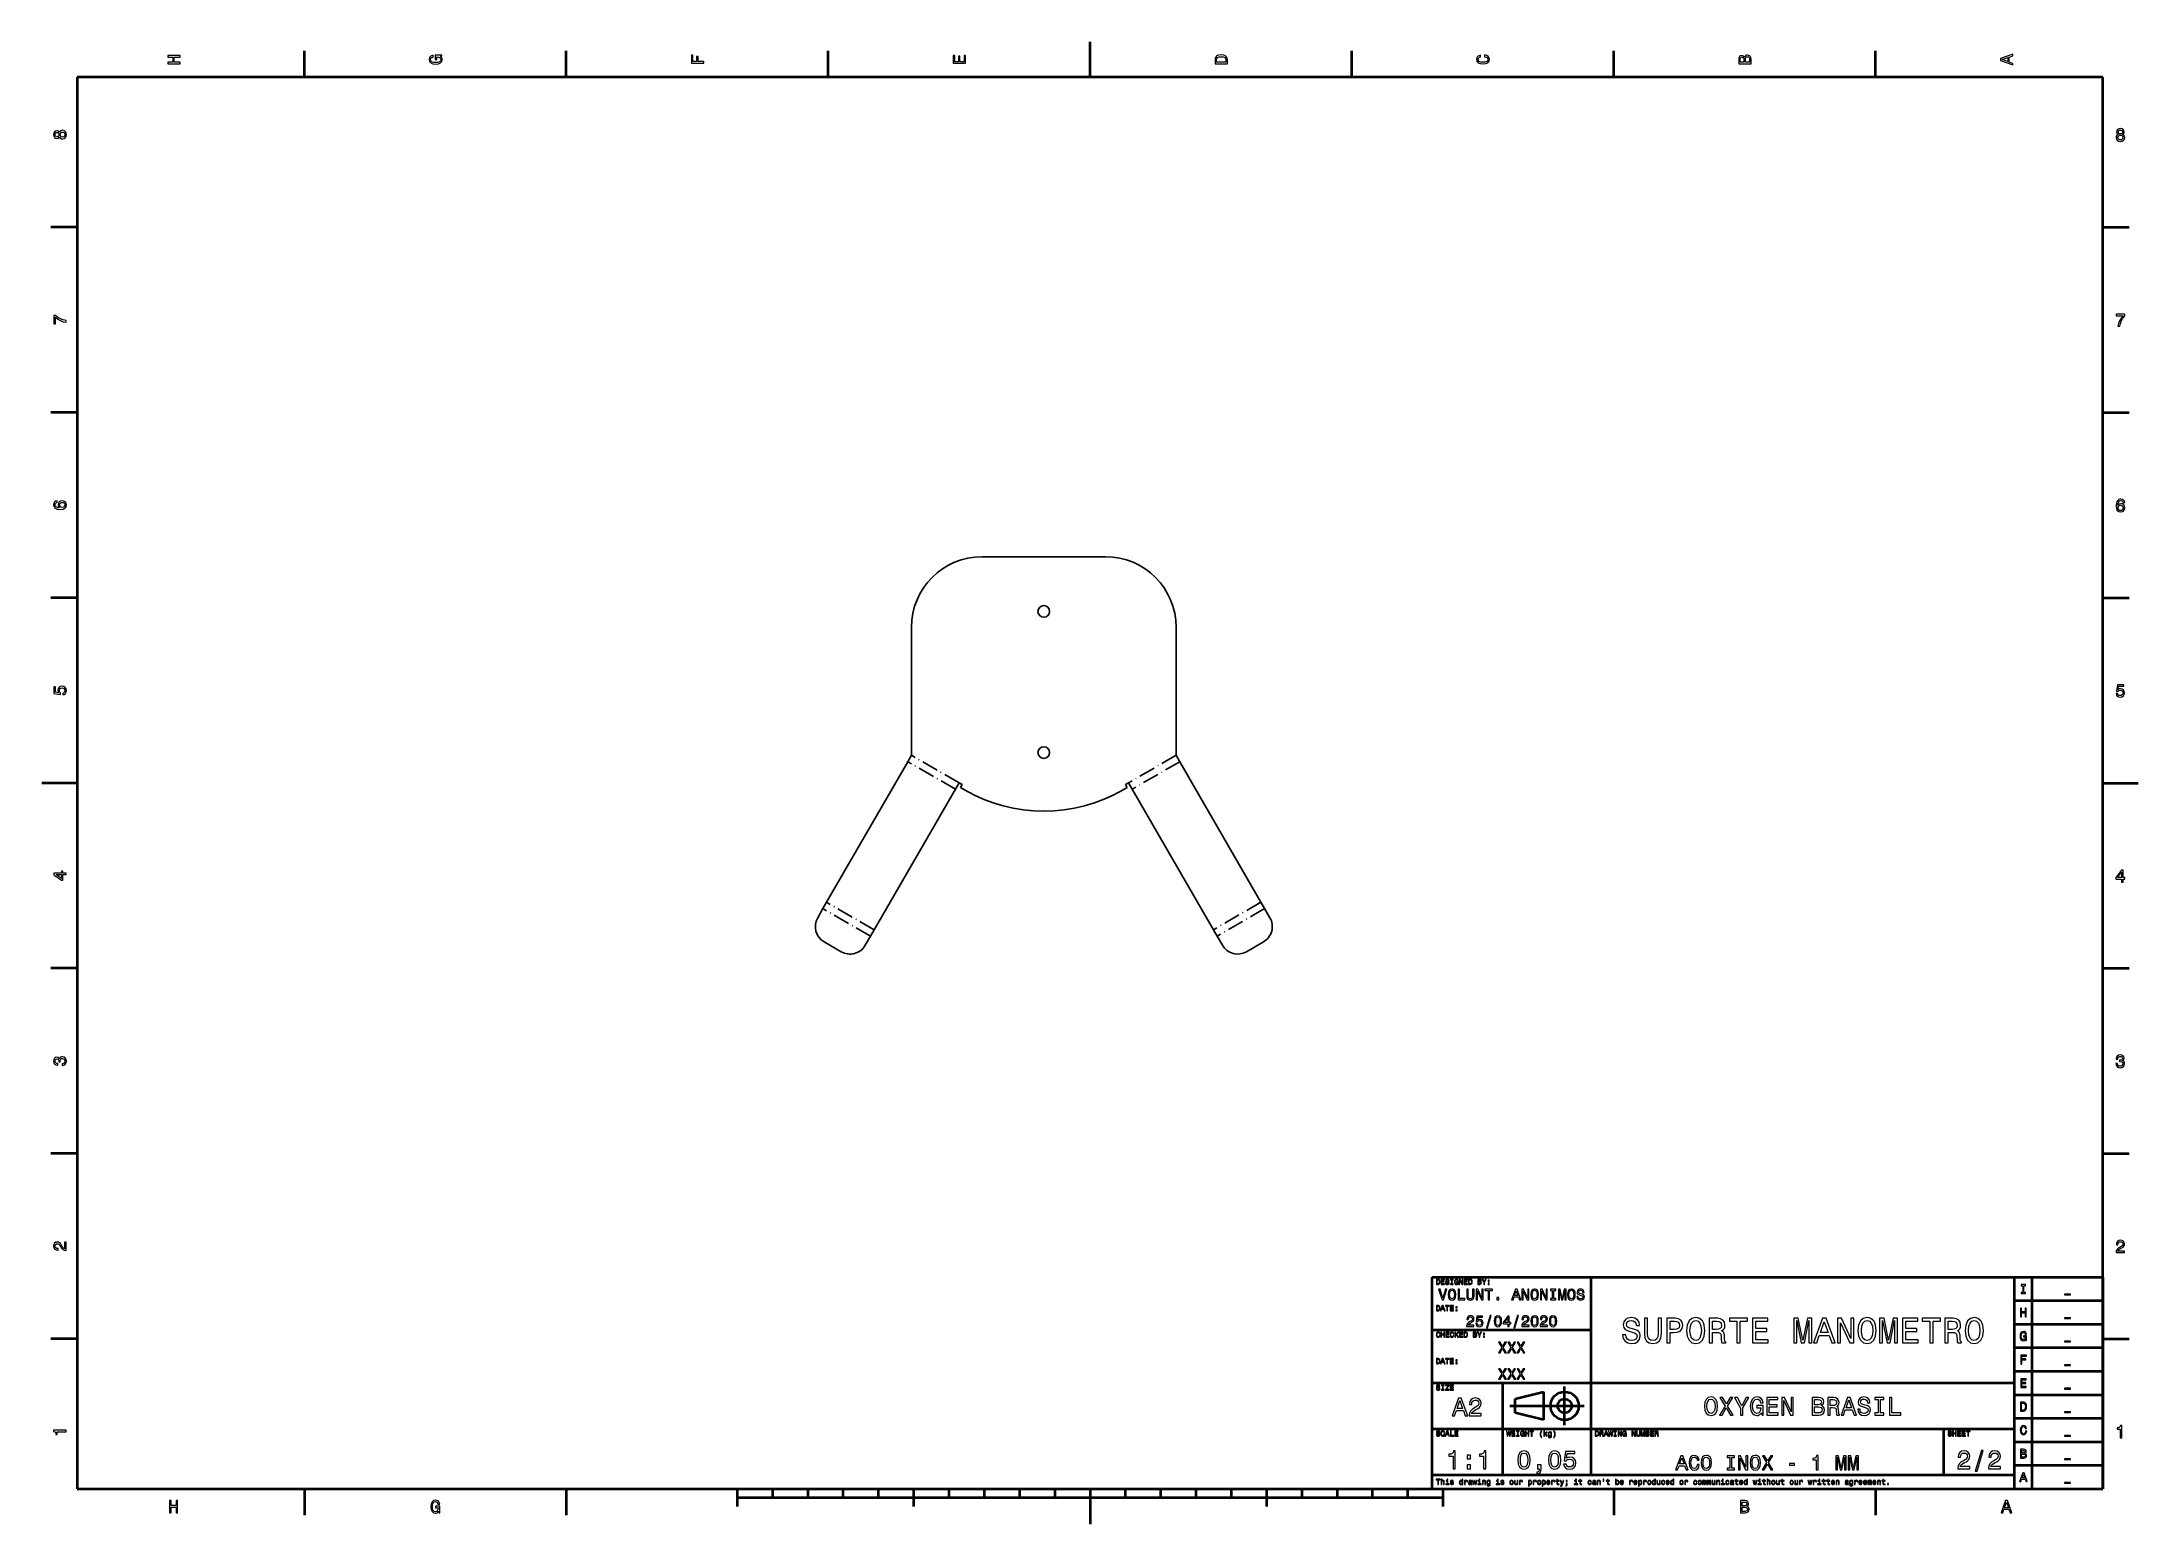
# Model space of a CAD drawing. Extents: x 0 to 594, y 0 to 420.
import ezdxf

# ---------------------------------------------------------------- set-up
doc = ezdxf.new("R2010")
doc.units = 0
doc.linetypes.add('DASHDOT', pattern=[18.5, 12, -3, 0.5, -3])

msp = doc.modelspace()

# ---------------------------------------------------------------- linework, layer by layer
at = {"color": 7, "lineweight": 35, "ltscale": 0.1875}
for p, q in [((74.400002, 410), (74.400002, 417.5)), ((148.600006, 410), (148.600006, 417.5)), ((222.800003, 410), (222.800003, 417.5)), ((371.200012, 410), (371.200012, 417.5)), ((445.399994, 410), (445.399994, 417.5)), ((519.599976, 410), (519.599976, 417.5)), ((10, 367.5), (2.5, 367.5)), ((584, 367.5), (591.5, 367.5)), ((10, 315), (2.5, 315)), ((584, 315), (591.5, 315)), ((10, 262.5), (2.5, 262.5)), ((584, 262.5), (591.5, 262.5)), ((10, 157.5), (2.5, 157.5)), ((584, 157.5), (591.5, 157.5)), ((10, 105), (2.5, 105)), ((584, 105), (591.5, 105)), ((10, 52.5), (2.5, 52.5)), ((584, 52.5), (591.5, 52.5)), ((74.400002, 10), (74.400002, 2.5)), ((148.600006, 10), (148.600006, 2.5)), ((445.399994, 10), (445.399994, 2.5)), ((519.599976, 10), (519.599976, 2.5))]:
    msp.add_line(p, q, dxfattribs=at)
at = {"color": 7, "lineweight": 35, "ltscale": 0.25}
for p, q in [((297, 410), (297, 420)), ((10, 210), (0, 210)), ((584, 210), (594, 210)), ((297, 10), (297, 0))]:
    msp.add_line(p, q, dxfattribs=at)
at = {"color": 7, "lineweight": 35}
for p, q in [((584, 410), (10, 410)), ((10, 410), (10, 10)), ((584, 10), (584, 410)), ((394, 10), (394, 70)), ((394, 70), (584, 70)), ((439, 14), (439, 70)), ((559, 10), (559, 70)), ((564, 10), (564, 70)), ((584, 70), (584, 10)), ((559, 63.333332), (584, 63.333332)), ((394, 55), (439, 55)), ((559, 56.666668), (584, 56.666668)), ((559, 50), (584, 50)), ((559, 43.333332), (584, 43.333332)), ((394, 40), (559, 40)), ((414, 14), (414, 40)), ((559, 36.666668), (584, 36.666668)), ((416, 33.5), (437, 33.5)), ((559, 30), (584, 30)), ((394, 27), (559, 27)), ((559, 23.333334), (584, 23.333334)), ((394, 14), (559, 14)), ((559, 16.666666), (584, 16.666666)), ((10, 10), (584, 10)), ((197, 7.5), (397, 7.5)), ((394, 10), (584, 10))]:
    msp.add_line(p, q, dxfattribs=at)
for p, q in [((266.409119, 274.117889), (301.409119, 274.117889)), ((246.409119, 217.840332), (246.409119, 254.117889)), ((321.409119, 254.117889), (321.409119, 217.840332)), ((222.368271, 176.200348), (245.368271, 216.037506)), ((345.449982, 176.200348), (322.449982, 216.037506)), ((235.858643, 168.411667), (258.858643, 208.24884)), ((331.959595, 168.411667), (308.959595, 208.24884))]:
    msp.add_line(p, q)
at = {"ltscale": 0.052043}
for p, q in [((245.368271, 216.037506), (246.409119, 217.840332)), ((322.449982, 216.037506), (321.409119, 217.840332)), ((259.899506, 210.051666), (258.858643, 208.24884)), ((307.918732, 210.051666), (308.959595, 208.24884)), ((221.327408, 174.397537), (222.368271, 176.200348)), ((346.490845, 174.397537), (345.449982, 176.200348)), ((234.817795, 166.608856), (235.858643, 168.411667)), ((333.000458, 166.608856), (331.959595, 168.411667))]:
    msp.add_line(p, q, dxfattribs=at)
at = {"color": 1, "linetype": 'DASHDOT', "ltscale": 0.389433}
msp.add_line((258.858643, 208.24884), (245.368271, 216.037506), dxfattribs=at)
at = {"color": 1, "linetype": 'DASHDOT', "ltscale": 0.389434}
for p, q in [((259.899506, 210.051666), (246.409119, 217.840332)), ((321.409119, 217.840332), (307.918732, 210.051666)), ((322.449982, 216.037506), (308.959595, 208.24884)), ((234.817795, 166.608856), (221.327408, 174.397537)), ((235.858643, 168.411667), (222.368271, 176.200348)), ((345.449982, 176.200348), (331.959595, 168.411667)), ((346.490845, 174.397537), (333.000458, 166.608856))]:
    msp.add_line(p, q, dxfattribs=at)
at = {"ltscale": 0.025}
for p, q in [((260.765533, 209.551666), (259.899506, 210.051666)), ((260.265533, 208.685638), (260.765533, 209.551666)), ((307.918732, 210.051666), (307.052704, 209.551666)), ((307.052704, 209.551666), (307.552704, 208.685638))]:
    msp.add_line(p, q, dxfattribs=at)
at = {"ltscale": 0.033013}
for p, q in [((261.409119, 208.02536), (260.265533, 208.685638)), ((307.552704, 208.685638), (306.409119, 208.02536))]:
    msp.add_line(p, q, dxfattribs=at)
at = {"ltscale": 0.075}
for p, q in [((221.327408, 174.397537), (219.827408, 171.799454)), ((346.490845, 174.397537), (347.990845, 171.799454)), ((234.817795, 166.608856), (233.317795, 164.010788)), ((333.000458, 166.608856), (334.500458, 164.010788))]:
    msp.add_line(p, q, dxfattribs=at)
at = {"ltscale": 0.139434}
for p, q in [((226.487671, 162.180649), (221.657532, 164.96933)), ((346.160706, 164.96933), (341.330566, 162.180649))]:
    msp.add_line(p, q, dxfattribs=at)
at = {"color": 7, "lineweight": 35, "ltscale": 0.206155}
for p, q in [((417.5, 35.5), (425.5, 37.5)), ((425.5, 29.5), (417.5, 31.5))]:
    msp.add_line(p, q, dxfattribs=at)
at = {"color": 7, "lineweight": 35, "ltscale": 0.2}
msp.add_line((425.5, 37.5), (425.5, 29.5), dxfattribs=at)
at = {"color": 7, "lineweight": 35, "ltscale": 0.275}
msp.add_line((431.5, 28), (431.5, 39), dxfattribs=at)
at = {"color": 7, "lineweight": 35, "ltscale": 0.1}
msp.add_line((417.5, 31.5), (417.5, 35.5), dxfattribs=at)
at = {"color": 7, "lineweight": 35, "ltscale": 0.325}
msp.add_line((539, 14), (539, 27), dxfattribs=at)
at = {"color": 7, "lineweight": 35, "ltscale": 0.125}
for p, q in [((197, 10), (197, 5)), ((247, 10), (247, 5)), ((347, 10), (347, 5)), ((397, 10), (397, 5))]:
    msp.add_line(p, q, dxfattribs=at)
at = {"color": 7, "lineweight": 35, "ltscale": 0.0625}
for p, q in [((207, 10), (207, 7.5)), ((217, 10), (217, 7.5)), ((227, 10), (227, 7.5)), ((237, 10), (237, 7.5)), ((257, 10), (257, 7.5)), ((267, 10), (267, 7.5)), ((277, 10), (277, 7.5)), ((287, 10), (287, 7.5)), ((307, 10), (307, 7.5)), ((317, 10), (317, 7.5)), ((327, 10), (327, 7.5)), ((337, 10), (337, 7.5)), ((357, 10), (357, 7.5)), ((367, 10), (367, 7.5)), ((377, 10), (377, 7.5)), ((387, 10), (387, 7.5))]:
    msp.add_line(p, q, dxfattribs=at)
at = {"color": 7, "lineweight": 13}
for points in [[(39.133213, 413.829987), (39.133213, 414.299011), (37.48912, 414.299011), (37.48912, 415.701019), (39.133213, 415.701019), (39.133213, 416.164978), (35.633213, 416.164978), (35.633213, 415.701019), (37.060448, 415.701019), (37.060448, 414.299011), (35.633213, 414.299011), (35.633213, 413.829987)], [(112.864197, 415.922913), (113.333214, 416.008667), (113.333214, 416.260803), (111.442001, 416.260803), (111.442001, 414.984863), (111.870674, 414.984863), (111.870674, 415.771606), (111.90094, 415.771606), (112.364914, 415.71109), (112.707855, 415.549713), (112.924713, 415.302612), (112.995316, 414.994965), (112.904541, 414.652039), (112.632202, 414.384735), (112.183357, 414.213257), (111.568085, 414.15274), (110.957855, 414.208221), (110.509003, 414.3797), (110.236671, 414.652039), (110.140854, 415.020172), (110.191284, 415.272339), (110.332497, 415.479126), (110.569527, 415.630402), (110.887245, 415.716156), (110.887245, 416.215424), (110.403099, 416.08429), (110.039986, 415.837189), (109.818085, 415.489197), (109.737396, 415.050446), (109.863472, 414.475525), (110.231628, 414.041779), (110.8116, 413.764404), (111.583214, 413.668579), (112.359871, 413.764404), (112.939842, 414.041779), (113.307999, 414.450287), (113.429039, 414.964691), (113.388687, 415.252167), (113.287827, 415.509369), (113.111313, 415.731262)], [(187.533203, 413.966156), (187.533203, 414.43515), (185.924408, 414.43515), (185.924408, 415.907776), (185.505829, 415.907776), (185.505829, 414.43515), (184.456833, 414.43515), (184.456833, 416.245697), (184.033203, 416.245697), (184.033203, 413.966156)], [(261.733215, 413.940918), (261.733215, 416.159943), (261.30957, 416.159943), (261.30957, 414.404907), (260.12442, 414.404907), (260.12442, 415.968292), (259.705841, 415.968292), (259.705841, 414.404907), (258.65686, 414.404907), (258.65686, 416.119598), (258.233215, 416.119598), (258.233215, 413.940918)], [(332.433228, 414.994965), (332.433228, 413.829987), (335.933228, 413.829987), (335.933228, 414.994965), (335.822266, 415.544678), (335.484375, 415.953186), (334.934662, 416.205353), (334.183228, 416.296112), (333.416656, 416.215424), (333.114075, 416.114563), (332.871979, 415.973358), (332.544189, 415.56485), (332.463501, 415.297546)], [(332.851807, 414.959656), (332.92746, 415.342957), (333.159454, 415.605194), (333.572998, 415.761536), (334.183228, 415.811951), (334.773285, 415.7565), (335.186829, 415.600159), (335.43396, 415.332855), (335.514648, 414.959656), (335.514648, 414.299011), (332.851807, 414.299011)], [(408.832062, 415.817017), (409.255676, 415.716156), (409.558289, 415.549713), (409.744873, 415.317719), (409.805389, 415.04541), (409.71463, 414.71759), (409.442291, 414.460388), (408.998474, 414.28891), (408.383209, 414.233429), (407.77298, 414.28891), (407.324127, 414.455353), (407.051788, 414.712555), (406.955963, 415.04541), (407.006409, 415.287476), (407.147614, 415.494232), (407.374573, 415.65564), (407.687256, 415.766571), (407.687256, 416.245697), (407.20813, 416.094391), (406.845032, 415.832153), (406.618073, 415.47406), (406.537384, 415.04541), (406.663483, 414.510803), (407.016479, 414.102325), (407.596466, 413.840057), (408.383209, 413.749298), (409.169952, 413.840057), (409.749939, 414.102325), (410.108002, 414.510803), (410.229034, 415.04541), (410.133209, 415.514404), (409.865906, 415.89267), (409.427155, 416.159943), (408.832062, 416.301147)], [(482.442017, 415.630402), (482.149506, 415.983429), (481.95282, 416.074219), (481.710754, 416.104462), (481.332489, 416.03891), (481.060181, 415.842224), (480.893738, 415.524506), (480.833221, 415.080688), (480.833221, 413.835022), (484.333221, 413.835022), (484.333221, 415.151306), (484.262604, 415.620331), (484.055847, 415.968292), (483.728027, 416.18515), (483.284241, 416.260803), (482.986694, 416.215424), (482.739563, 416.094391), (482.558014, 415.897705)], [(558.533203, 413.466858), (558.533203, 413.930847), (557.504395, 414.299011), (557.504395, 415.695984), (558.533203, 416.064117), (558.533203, 416.538177), (555.028137, 415.257202), (555.028137, 414.742798)], [(482.285675, 414.984863), (482.285675, 414.299011), (481.251801, 414.299011), (481.251801, 415.025208), (481.282074, 415.297546), (481.372833, 415.489197), (481.529175, 415.605194), (481.761169, 415.645538), (481.993164, 415.600159), (482.154541, 415.479126), (482.255402, 415.272339)], [(483.914642, 415.095825), (483.914642, 414.299011), (482.70929, 414.299011), (482.70929, 415.050446), (482.744598, 415.368164), (482.850525, 415.595093), (483.032074, 415.731262), (483.294312, 415.776672), (483.571686, 415.731262), (483.763336, 415.605194), (483.879333, 415.393372)], [(557.075684, 414.460388), (555.532471, 415), (557.075684, 415.539642)], [(4.947046, 393.124634), (5.088257, 392.867432), (5.284943, 392.690918), (5.532061, 392.579987), (5.829611, 392.544678), (6.278458, 392.625366), (6.626441, 392.857361), (6.848343, 393.235596), (6.934078, 393.75), (6.848343, 394.259369), (6.626441, 394.637604), (6.278459, 394.869598), (5.829611, 394.955353), (5.532061, 394.914978), (5.284943, 394.809082), (5.088257, 394.627533), (4.947046, 394.375366), (4.826009, 394.577087), (4.659582, 394.718292), (4.457853, 394.804047), (4.210735, 394.83429), (3.852666, 394.753601), (3.565202, 394.541779), (3.378602, 394.198853), (3.307997, 393.75), (3.378602, 393.296112), (3.565202, 392.953186), (3.852666, 392.736328), (4.210735, 392.660675), (4.457853, 392.685883), (4.659582, 392.771606)], [(4.251081, 393.139771), (4.029179, 393.180115), (3.857709, 393.301147), (3.751801, 393.492798), (3.711455, 393.75), (3.751801, 394.002167), (3.857709, 394.193817), (4.029179, 394.31485), (4.251081, 394.360229), (4.478026, 394.31485), (4.654539, 394.193817), (4.770533, 394.002167), (4.805836, 393.75), (4.76549, 393.492798), (4.654539, 393.301147), (4.478026, 393.180115)], [(5.819525, 393.028839), (5.552234, 393.074219), (5.350504, 393.220459), (5.21938, 393.447418), (5.173992, 393.75), (5.21938, 394.047546), (5.350504, 394.274506), (5.552234, 394.420746), (5.819525, 394.471191), (6.106988, 394.420746), (6.323847, 394.274506), (6.465058, 394.047546), (6.510447, 393.75), (6.465058, 393.447418), (6.323847, 393.220459), (6.106988, 393.074219)], [(588.374634, 393.802948), (588.117432, 393.661743), (587.940918, 393.465057), (587.829956, 393.217926), (587.794678, 392.92038), (587.875366, 392.471527), (588.107361, 392.123566), (588.485596, 391.901642), (589, 391.815918), (589.509399, 391.901642), (589.887634, 392.123566), (590.119629, 392.471527), (590.205322, 392.92038), (590.164978, 393.217926), (590.059082, 393.465057), (589.877502, 393.661743), (589.625366, 393.802948), (589.827087, 393.923981), (589.968323, 394.090424), (590.054016, 394.292145), (590.08429, 394.539246), (590.003601, 394.897339), (589.791809, 395.184784), (589.448853, 395.371399), (589, 395.441986), (588.546143, 395.371399), (588.203186, 395.184784), (587.986328, 394.897339), (587.910645, 394.539246), (587.935913, 394.292145), (588.021606, 394.090424)], [(588.278809, 392.930481), (588.324219, 393.197754), (588.470459, 393.399475), (588.697388, 393.530609), (589, 393.575989), (589.297546, 393.530609), (589.524475, 393.399475), (589.670776, 393.197754), (589.721191, 392.930481), (589.670776, 392.643005), (589.524475, 392.426147), (589.297546, 392.284943), (589, 392.239532), (588.697388, 392.284943), (588.470459, 392.426147), (588.324219, 392.643005)], [(588.389771, 394.498901), (588.430115, 394.720825), (588.551147, 394.892273), (588.742798, 394.998199), (589, 395.038544), (589.252197, 394.998199), (589.443787, 394.892273), (589.564819, 394.720825), (589.610229, 394.498901), (589.564819, 394.271973), (589.443787, 394.095459), (589.252197, 393.979462), (589, 393.944153), (588.742798, 393.984497), (588.551147, 394.095459), (588.430115, 394.271973)], [(6.833213, 340.549011), (6.833213, 341.05835), (6.001081, 341.224792), (5.224424, 341.517303), (4.503242, 341.930847), (3.82745, 342.470459), (3.408862, 342.470459), (3.408862, 340.069885), (3.867795, 340.069885), (3.867795, 341.986328), (4.548631, 341.431549), (5.259727, 341.01297), (6.016211, 340.720459)], [(588.299011, 339.416779), (588.80835, 339.416779), (588.974792, 340.248901), (589.267273, 341.025574), (589.680847, 341.746735), (590.220459, 342.422546), (590.220459, 342.841125), (587.819885, 342.841125), (587.819885, 342.382202), (589.736328, 342.382202), (589.18158, 341.701355), (588.763, 340.990265), (588.470459, 340.233795)], [(4.276297, 289.960388), (3.867795, 289.864563), (3.565202, 289.64267), (3.373559, 289.299713), (3.307997, 288.855927), (3.3433, 288.55835), (3.439121, 288.301147), (3.595461, 288.074219), (3.817363, 287.882568), (4.094741, 287.731262), (4.432637, 287.620331), (4.831052, 287.549713), (5.279899, 287.529541), (5.996037, 287.610229), (6.51549, 287.857361), (6.82817, 288.255768), (6.934078, 288.800446), (6.8433, 289.289642), (6.606268, 289.662842), (6.233069, 289.904907), (5.759006, 289.990631), (5.279899, 289.904907), (4.911744, 289.672913), (4.679755, 289.31485), (4.599063, 288.871033), (4.699928, 288.391937), (4.987392, 288.033875), (4.432637, 288.109528), (4.034222, 288.270905), (3.79719, 288.518005), (3.716499, 288.860962), (3.756845, 289.113129), (3.862752, 289.304749), (4.039265, 289.430847), (4.276297, 289.496399)], [(5.764049, 289.501434), (6.081772, 289.445984), (6.323847, 289.304749), (6.485231, 289.07782), (6.535663, 288.79541), (6.48523, 288.497833), (6.328891, 288.270905), (6.086816, 288.124634), (5.769093, 288.079254), (5.456412, 288.1297), (5.21938, 288.270905), (5.068084, 288.502899), (5.012608, 288.815582), (5.068084, 289.087891), (5.214337, 289.304749), (5.451369, 289.445984)], [(590.210388, 289.473694), (590.114563, 289.882202), (589.892639, 290.184784), (589.549744, 290.376434), (589.105896, 290.441986), (588.80835, 290.406677), (588.551147, 290.310883), (588.324219, 290.154541), (588.132568, 289.932617), (587.981262, 289.655243), (587.8703, 289.317352), (587.799744, 288.918945), (587.779541, 288.470093), (587.860229, 287.753967), (588.107361, 287.234497), (588.505798, 286.921814), (589.050415, 286.815918), (589.539612, 286.906677), (589.912842, 287.143738), (590.154907, 287.516937), (590.240662, 287.990997), (590.154907, 288.470093), (589.922913, 288.838257), (589.564819, 289.070251), (589.121033, 289.15094), (588.641907, 289.050049), (588.283875, 288.762604), (588.359497, 289.317352), (588.520874, 289.715759), (588.768005, 289.952789), (589.110962, 290.033508), (589.363098, 289.993134), (589.554749, 289.887238), (589.680847, 289.710724), (589.746399, 289.473694)], [(589.751465, 287.985931), (589.695984, 287.668213), (589.554749, 287.426147), (589.32782, 287.264771), (589.04541, 287.214325), (588.747864, 287.264771), (588.520874, 287.421112), (588.374634, 287.663177), (588.329285, 287.980896), (588.3797, 288.293579), (588.520874, 288.530609), (588.752869, 288.681915), (589.065552, 288.737396), (589.337891, 288.681915), (589.554749, 288.535645), (589.695984, 288.298615)], [(587.749268, 235.32962), (587.860229, 234.916077), (588.107361, 234.593307), (588.470459, 234.391571), (588.934448, 234.315933), (589.443787, 234.406708), (589.842224, 234.653824), (590.09436, 235.047195), (590.190186, 235.551514), (590.104492, 236.020538), (589.862427, 236.388702), (589.484131, 236.625732), (588.994934, 236.711456), (588.616699, 236.65094), (588.324219, 236.484512), (588.465454, 237.427597), (589.998535, 237.427597), (589.998535, 237.841141), (588.127502, 237.841141), (587.850159, 235.985245), (588.253601, 235.985245), (588.546143, 236.222275), (588.919312, 236.307999), (589.242065, 236.252533), (589.489197, 236.091141), (589.645569, 235.844025), (589.700989, 235.526306), (589.645569, 235.208588), (589.484131, 234.961456), (589.237061, 234.805115), (588.919312, 234.749649), (588.652039, 234.784943), (588.445251, 234.90094), (588.293945, 235.082504), (588.218323, 235.32962)], [(5.920389, 234.999283), (6.333934, 235.110229), (6.656701, 235.357361), (6.858429, 235.720474), (6.934078, 236.184448), (6.8433, 236.693817), (6.596182, 237.092224), (6.20281, 237.344391), (5.698487, 237.440201), (5.229467, 237.354477), (4.861311, 237.112396), (4.624279, 236.734161), (4.538545, 236.244965), (4.599063, 235.866714), (4.76549, 235.574219), (3.822406, 235.715424), (3.822406, 237.248566), (3.408862, 237.248566), (3.408862, 235.377533), (5.26477, 235.100143), (5.26477, 235.503601), (5.027738, 235.796112), (4.942003, 236.169312), (4.997478, 236.492081), (5.158862, 236.739197), (5.40598, 236.895538), (5.723703, 236.951019), (6.041427, 236.895538), (6.288545, 236.734161), (6.444885, 236.487045), (6.50036, 236.169312), (6.465058, 235.902023), (6.349063, 235.695251), (6.167507, 235.543961), (5.920389, 235.468307)], [(6.833213, 184.02739), (6.833213, 184.481277), (5.965778, 184.481277), (5.965778, 184.98056), (5.56232, 184.98056), (5.56232, 184.481277), (3.408862, 184.481277), (3.408862, 184.022339), (5.521974, 182.489197), (5.965778, 182.489197), (5.965778, 184.02739)], [(589.277405, 181.916794), (589.731262, 181.916794), (589.731262, 182.784225), (590.23053, 182.784225), (590.23053, 183.187683), (589.731262, 183.187683), (589.731262, 185.341141), (589.272339, 185.341141), (587.739197, 183.228027), (587.739197, 182.784225), (589.277405, 182.784225)], [(588.162842, 183.187683), (589.277405, 184.756134), (589.277405, 183.187683)], [(5.56232, 182.912827), (3.993876, 184.02739), (5.56232, 184.02739)], [(5.73379, 129.979111), (5.769093, 129.979111), (6.253242, 130.059799), (6.616354, 130.296829), (6.848343, 130.670029), (6.934078, 131.164276), (6.848343, 131.688766), (6.626441, 132.082138), (6.273415, 132.334305), (5.819525, 132.425079), (5.521974, 132.384735), (5.279899, 132.273788), (5.0933, 132.092224), (4.957133, 131.850143), (4.684798, 132.177963), (4.251081, 132.293961), (3.857709, 132.218307), (3.560158, 132.00145), (3.373559, 131.648422), (3.307997, 131.164276), (3.388689, 130.710388), (3.610591, 130.362396), (3.963617, 130.135452), (4.432637, 130.059799), (4.46794, 130.059799), (4.46794, 130.508652), (4.145173, 130.548996), (3.913184, 130.680115), (3.771974, 130.891937), (3.721542, 131.189484), (3.761888, 131.451736), (3.867795, 131.643372), (4.039265, 131.759369), (4.271254, 131.804764), (4.518372, 131.759369), (4.684798, 131.638336), (4.785663, 131.426514), (4.815922, 131.139053), (4.810879, 130.942368), (5.209294, 130.942368), (5.199208, 131.189484), (5.244596, 131.507217), (5.365634, 131.744247), (5.56232, 131.885452), (5.819525, 131.935883), (6.112032, 131.880417), (6.328891, 131.734161), (6.465058, 131.502167), (6.510447, 131.194534), (6.460014, 130.876801), (6.308718, 130.644821), (6.066643, 130.498566), (5.73379, 130.443085)], [(587.729126, 130.51622), (587.729126, 130.480911), (587.809814, 129.996765), (588.046814, 129.633652), (588.420044, 129.401657), (588.914246, 129.315933), (589.438782, 129.401657), (589.832153, 129.623566), (590.08429, 129.976593), (590.175049, 130.430481), (590.134705, 130.728027), (590.023804, 130.970108), (589.842224, 131.156708), (589.600159, 131.292877), (589.927979, 131.565216), (590.043945, 131.998932), (589.968323, 132.392303), (589.751465, 132.68985), (589.398438, 132.87645), (588.914246, 132.942017), (588.460388, 132.861313), (588.112427, 132.63942), (587.885437, 132.286392), (587.809814, 131.817368), (587.809814, 131.782074), (588.258667, 131.782074), (588.299011, 132.104828), (588.430115, 132.336823), (588.641907, 132.478027), (588.939514, 132.528473), (589.201721, 132.488113), (589.393372, 132.382217), (589.509399, 132.210739), (589.554749, 131.97876), (589.509399, 131.731628), (589.388306, 131.565216), (589.176514, 131.46434), (588.889038, 131.434082), (588.692383, 131.439133), (588.692383, 131.04071), (588.939514, 131.050797), (589.257202, 131.005417), (589.494263, 130.884369), (589.635437, 130.687683), (589.685913, 130.430481), (589.630432, 130.13797), (589.484131, 129.921112), (589.252197, 129.784943), (588.944519, 129.739563), (588.626831, 129.789993), (588.394836, 129.941284), (588.248535, 130.183365), (588.193115, 130.51622)], [(6.833213, 77.519447), (6.833213, 79.925072), (6.399496, 79.925072), (6.399496, 78.023773), (6.162464, 78.129684), (5.965778, 78.311241), (5.607709, 78.871033), (5.456412, 79.168587), (5.239553, 79.501442), (4.987392, 79.738472), (4.689842, 79.874641), (4.351945, 79.925072), (3.928314, 79.839333), (3.595461, 79.602303), (3.383646, 79.239189), (3.307997, 78.770172), (3.393732, 78.286018), (3.630764, 77.91787), (4.009006, 77.680832), (4.508286, 77.600143), (4.578891, 77.600143), (4.578891, 78.059074), (4.538545, 78.059074), (4.195605, 78.104462), (3.943444, 78.240631), (3.782061, 78.457489), (3.726585, 78.744957), (3.777017, 79.03746), (3.903098, 79.254318), (4.099784, 79.395531), (4.346902, 79.445961), (4.578891, 79.41066), (4.775577, 79.314842), (4.947046, 79.153458), (5.098343, 78.931557), (5.259727, 78.634003), (5.572406, 78.139771), (5.90526, 77.791786), (6.308718, 77.585014), (6.818084, 77.519447)], [(587.76947, 76.916786), (590.175049, 76.916786), (590.175049, 77.350502), (588.273804, 77.350502), (588.3797, 77.587532), (588.561218, 77.784218), (589.121033, 78.142288), (589.418579, 78.293587), (589.751465, 78.510445), (589.988464, 78.762604), (590.124634, 79.060158), (590.175049, 79.398056), (590.089355, 79.821686), (589.852295, 80.154541), (589.489197, 80.366356), (589.020203, 80.442001), (588.536011, 80.35627), (588.167847, 80.119232), (587.930847, 79.740997), (587.850159, 79.241714), (587.850159, 79.171112), (588.309082, 79.171112), (588.309082, 79.211456), (588.354492, 79.554398), (588.490662, 79.806557), (588.70752, 79.967941), (588.994934, 80.023415), (589.287476, 79.972984), (589.504333, 79.846901), (589.645569, 79.650215), (589.695984, 79.403099), (589.660645, 79.171112), (589.564819, 78.974426), (589.403442, 78.802956), (589.18158, 78.651657), (588.884033, 78.490273), (588.389771, 78.177589), (588.041809, 77.844742), (587.835022, 77.441284), (587.76947, 76.931915)], [(395.648407, 69.418587), (395.149139, 69.418587), (395.149139, 67.918587), (395.648407, 67.918587), (395.884003, 67.966141), (396.059082, 68.110947), (396.167145, 68.346542), (396.206055, 68.668587), (396.171478, 68.997116), (396.128235, 69.126801), (396.067719, 69.230545), (395.892639, 69.371033), (395.778107, 69.405617)], [(395.63327, 69.239189), (395.797546, 69.206772), (395.909943, 69.107346), (395.976959, 68.930115), (395.998566, 68.668587), (395.974792, 68.415703), (395.907776, 68.238472), (395.793213, 68.132561), (395.63327, 68.097984), (395.350159, 68.097984), (395.350159, 69.239189)], [(397.734863, 66.524498), (396.982697, 63.969738), (396.208923, 66.524498), (395.798279, 66.524498), (396.766571, 63.520172), (397.198853, 63.520172), (398.145538, 66.524498)], [(396.497833, 67.918587), (397.448853, 67.918587), (397.448853, 68.100143), (396.696686, 68.100143), (396.696686, 68.60807), (397.36673, 68.60807), (397.36673, 68.78746), (396.696686, 68.78746), (396.696686, 69.23703), (397.431549, 69.23703), (397.431549, 69.418587), (396.497833, 69.418587)], [(397.911377, 68.413544), (397.714691, 68.413544), (397.757935, 68.184441), (397.865997, 68.015846), (398.03241, 67.914261), (398.257202, 67.877518), (398.479828, 67.912102), (398.64624, 68.007202), (398.752167, 68.156342), (398.791077, 68.353027), (398.758636, 68.530258), (398.667877, 68.644814), (398.520905, 68.720459), (398.324219, 68.776657), (398.155609, 68.817719), (398.04538, 68.865273), (397.982697, 68.934441), (397.963257, 69.042503), (397.982697, 69.139771), (398.03891, 69.213257), (398.125366, 69.26297), (398.244232, 69.280258), (398.365265, 69.258644), (398.460388, 69.200287), (398.523041, 69.103027), (398.553314, 68.971184), (398.75, 68.971184), (398.75, 68.975502), (398.715424, 69.178673), (398.613831, 69.329971), (398.453888, 69.425072), (398.237762, 69.457489), (398.043213, 69.425072), (397.891937, 69.33429), (397.794678, 69.193802), (397.760101, 69.012245), (397.788177, 68.850143), (397.870331, 68.739914), (398, 68.666428), (398.177246, 68.610229), (398.352295, 68.560516), (398.484161, 68.51297), (398.564117, 68.443802), (398.592224, 68.331413), (398.566284, 68.216858), (398.499268, 68.130402), (398.397705, 68.07637), (398.265839, 68.059074), (398.118866, 68.082855), (398.00647, 68.152016), (397.93515, 68.264404)], [(398.47406, 65.020172), (398.55188, 64.345818), (398.776642, 63.848701), (399.126801, 63.541786), (399.585022, 63.438038), (400.03891, 63.541786), (400.393372, 63.848701), (400.613831, 64.345818), (400.695953, 65.020172), (400.613831, 65.690201), (400.518738, 65.962532), (400.393372, 66.187317), (400.03891, 66.494232), (399.822754, 66.572044), (399.585022, 66.602303), (399.122467, 66.494232), (398.772339, 66.191643), (398.55188, 65.694527)], [(398.889038, 65.020172), (398.936584, 65.543228), (399.079254, 65.927956), (399.299713, 66.161385), (399.585022, 66.243515), (399.865997, 66.161385), (400.086456, 65.92363), (400.229095, 65.538902), (400.280975, 65.020172), (400.229095, 64.497116), (400.086456, 64.112389), (399.865997, 63.878963), (399.585022, 63.801151), (399.299713, 63.878963), (399.079254, 64.112389), (398.936584, 64.492798)], [(399.45462, 68.100143), (399.177948, 68.100143), (399.177948, 67.918587), (399.930115, 67.918587), (399.930115, 68.100143), (399.653473, 68.100143), (399.653473, 69.23703), (399.930115, 69.23703), (399.930115, 69.418587), (399.177948, 69.418587), (399.177948, 69.23703), (399.45462, 69.23703)], [(401.250732, 68.119598), (401.287476, 67.918587), (401.395538, 67.918587), (401.395538, 68.729103), (400.848694, 68.729103), (400.848694, 68.545387), (401.185883, 68.545387), (401.185883, 68.532417), (401.159943, 68.333572), (401.09079, 68.1866), (400.984863, 68.093658), (400.853027, 68.0634), (400.706055, 68.102303), (400.591492, 68.219017), (400.518005, 68.411385), (400.492065, 68.675072), (400.515839, 68.9366), (400.589325, 69.12896), (400.706055, 69.245674), (400.863831, 69.286743), (400.971893, 69.265129), (401.060516, 69.204613), (401.125366, 69.103027), (401.162109, 68.966858), (401.376068, 68.966858), (401.319885, 69.174347), (401.213989, 69.329971), (401.06485, 69.425072), (400.876801, 69.459656), (400.630402, 69.405617), (400.444519, 69.247841), (400.325653, 68.999275), (400.284576, 68.668587), (400.325653, 68.335732), (400.444519, 68.087173), (400.619598, 67.92939), (400.840057, 67.877518), (400.963257, 67.894814), (401.073486, 67.938042), (401.168579, 68.013687)], [(401.309784, 63.520172), (403.237732, 63.520172), (403.237732, 63.883286), (401.707489, 63.883286), (401.707489, 66.520172), (401.309784, 66.520172)], [(401.663544, 67.918587), (401.842926, 67.918587), (401.842926, 69.148415), (402.417877, 67.918587), (402.649139, 67.918587), (402.649139, 69.418587), (402.46759, 69.418587), (402.46759, 68.188759), (401.899139, 69.418587), (401.663544, 69.418587)], [(403.003601, 67.918587), (403.95462, 67.918587), (403.95462, 68.100143), (403.202454, 68.100143), (403.202454, 68.60807), (403.872467, 68.60807), (403.872467, 68.78746), (403.202454, 68.78746), (403.202454, 69.23703), (403.937317, 69.23703), (403.937317, 69.418587), (403.003601, 69.418587)], [(403.75647, 64.661385), (403.816986, 64.12104), (404.007202, 63.736309), (404.327087, 63.51585), (404.789612, 63.438038), (405.247833, 63.51585), (405.567719, 63.736309), (405.757904, 64.116714), (405.822754, 64.661385), (405.822754, 66.520172), (405.420746, 66.520172), (405.420746, 64.639771), (405.381836, 64.272331), (405.265137, 64.008644), (405.066284, 63.853024), (404.789612, 63.801151), (404.504303, 63.853024), (404.305481, 64.008644), (404.188751, 64.268013), (404.154175, 64.639771), (404.154175, 66.520172), (403.75647, 66.520172)], [(404.75647, 69.418587), (404.257202, 69.418587), (404.257202, 67.918587), (404.75647, 67.918587), (404.992065, 67.966141), (405.167145, 68.110947), (405.275208, 68.346542), (405.314117, 68.668587), (405.279541, 68.997116), (405.236298, 69.126801), (405.175781, 69.230545), (405.000732, 69.371033), (404.886169, 69.405617)], [(404.741364, 69.239189), (404.905609, 69.206772), (405.018005, 69.107346), (405.085022, 68.930115), (405.106628, 68.668587), (405.082855, 68.415703), (405.015839, 68.238472), (404.901306, 68.132561), (404.741364, 68.097984), (404.458221, 68.097984), (404.458221, 69.239189)], [(406.406342, 63.520172), (406.765137, 63.520172), (406.765137, 65.979828), (407.914978, 63.520172), (408.377502, 63.520172), (408.377502, 66.520172), (408.014404, 66.520172), (408.014404, 64.060516), (406.877502, 66.520172), (406.406342, 66.520172)], [(407.631134, 68.729103), (407.78241, 68.854469), (407.82132, 68.938759), (407.83429, 69.042503), (407.806183, 69.204613), (407.721893, 69.321327), (407.585724, 69.392647), (407.395538, 69.418587), (406.861664, 69.418587), (406.861664, 67.918587), (407.425781, 67.918587), (407.626801, 67.948845), (407.77594, 68.03746), (407.868866, 68.177956), (407.901306, 68.368156), (407.881836, 68.495674), (407.829987, 68.601585), (407.745667, 68.67939)], [(407.354462, 68.796112), (407.060516, 68.796112), (407.060516, 69.239189), (407.371765, 69.239189), (407.488464, 69.226227), (407.570618, 69.187317), (407.620331, 69.120316), (407.637604, 69.020889), (407.618164, 68.921471), (407.566284, 68.852303), (407.477661, 68.809074)], [(407.402008, 68.097984), (407.060516, 68.097984), (407.060516, 68.614555), (407.382568, 68.614555), (407.518738, 68.599426), (407.615997, 68.554031), (407.674347, 68.476227), (407.693817, 68.363831), (407.674347, 68.244957), (407.620331, 68.162827), (407.529541, 68.113113)], [(408.774506, 67.918587), (408.774506, 68.525932), (409.267303, 69.420746), (409.042511, 69.420746), (408.672913, 68.709656), (408.298981, 69.420746), (408.059082, 69.420746), (408.573486, 68.51297), (408.573486, 67.918587)], [(409.79538, 63.520172), (410.193085, 63.520172), (410.193085, 66.157059), (411.100861, 66.157059), (411.100861, 66.520172), (408.88327, 66.520172), (408.88327, 66.157059), (409.79538, 66.157059)], [(409.814117, 68.757202), (410.112396, 68.757202), (410.112396, 69.079247), (409.814117, 69.079247)], [(409.814117, 67.918587), (410.112396, 67.918587), (410.112396, 68.240631), (409.814117, 68.240631)], [(416.48703, 63.520172), (416.884705, 63.520172), (417.200287, 64.402016), (418.397705, 64.402016), (418.713257, 63.520172), (419.119598, 63.520172), (418.021606, 66.524498), (417.580688, 66.524498)], [(417.338623, 64.769455), (417.801147, 66.092216), (418.263672, 64.769455)], [(419.417847, 63.520172), (419.776642, 63.520172), (419.776642, 65.979828), (420.926514, 63.520172), (421.389038, 63.520172), (421.389038, 66.520172), (421.02594, 66.520172), (421.02594, 64.060516), (419.889038, 66.520172), (419.417847, 66.520172)], [(421.894806, 65.020172), (421.972626, 64.345818), (422.197388, 63.848701), (422.547546, 63.541786), (423.005768, 63.438038), (423.459656, 63.541786), (423.814117, 63.848701), (424.034576, 64.345818), (424.116699, 65.020172), (424.034576, 65.690201), (423.939484, 65.962532), (423.814117, 66.187317), (423.459656, 66.494232), (423.2435, 66.572044), (423.005768, 66.602303), (422.543213, 66.494232), (422.193085, 66.191643), (421.972626, 65.694527)], [(422.309784, 65.020172), (422.357361, 65.543228), (422.5, 65.927956), (422.720459, 66.161385), (423.005768, 66.243515), (423.286743, 66.161385), (423.507202, 65.92363), (423.649841, 65.538902), (423.701721, 65.020172), (423.649841, 64.497116), (423.507202, 64.112389), (423.286743, 63.878963), (423.005768, 63.801151), (422.720459, 63.878963), (422.5, 64.112389), (422.357361, 64.492798)], [(424.622467, 63.520172), (424.981262, 63.520172), (424.981262, 65.979828), (426.131134, 63.520172), (426.593658, 63.520172), (426.593658, 66.520172), (426.23053, 66.520172), (426.23053, 64.060516), (425.093658, 66.520172), (424.622467, 66.520172)], [(428.011536, 63.883286), (427.458221, 63.883286), (427.458221, 63.520172), (428.962524, 63.520172), (428.962524, 63.883286), (428.40921, 63.883286), (428.40921, 66.157059), (428.962524, 66.157059), (428.962524, 66.520172), (427.458221, 66.520172), (427.458221, 66.157059), (428.011536, 66.157059)], [(429.731995, 63.520172), (430.06485, 63.520172), (430.06485, 66.243515), (430.626801, 63.520172), (430.998566, 63.520172), (431.556183, 66.243515), (431.556183, 63.520172), (431.893372, 63.520172), (431.893372, 66.520172), (431.365997, 66.520172), (430.812683, 63.874638), (430.263672, 66.520172), (429.731995, 66.520172)], [(432.304016, 65.020172), (432.381836, 64.345818), (432.606628, 63.848701), (432.956787, 63.541786), (433.414978, 63.438038), (433.868866, 63.541786), (434.223328, 63.848701), (434.443787, 64.345818), (434.52594, 65.020172), (434.443787, 65.690201), (434.348694, 65.962532), (434.223328, 66.187317), (433.868866, 66.494232), (433.65274, 66.572044), (433.414978, 66.602303), (432.952454, 66.494232), (432.602295, 66.191643), (432.381836, 65.694527)], [(432.719025, 65.020172), (432.766571, 65.543228), (432.90921, 65.927956), (433.129669, 66.161385), (433.414978, 66.243515), (433.695953, 66.161385), (433.916412, 65.92363), (434.059082, 65.538902), (434.110962, 65.020172), (434.059082, 64.497116), (433.916412, 64.112389), (433.695953, 63.878963), (433.414978, 63.801151), (433.129669, 63.878963), (432.90921, 64.112389), (432.766571, 64.492798)], [(435.33429, 64.510086), (434.940918, 64.510086), (435.027374, 64.051872), (435.24353, 63.714695), (435.576355, 63.511528), (436.02594, 63.438038), (436.471191, 63.507202), (436.804047, 63.697407), (437.015839, 63.995678), (437.093658, 64.389046), (437.028809, 64.743515), (436.84726, 64.972618), (436.553314, 65.123917), (436.159943, 65.236313), (435.822754, 65.318443), (435.602295, 65.413544), (435.476929, 65.551872), (435.438049, 65.768013), (435.476929, 65.962532), (435.589325, 66.109512), (435.762238, 66.208931), (436, 66.243515), (436.242065, 66.200287), (436.432281, 66.083572), (436.557648, 65.889046), (436.618164, 65.625359), (437.011536, 65.625359), (437.011536, 65.634003), (436.942352, 66.040344), (436.739197, 66.342941), (436.419312, 66.533142), (435.98703, 66.597984), (435.597992, 66.533142), (435.29538, 66.351585), (435.100861, 66.070602), (435.031708, 65.707489), (435.087891, 65.383286), (435.252167, 65.162827), (435.511536, 65.015846), (435.865997, 64.903458), (436.216125, 64.804031), (436.479828, 64.708931), (436.639771, 64.570602), (436.695953, 64.345818), (436.644104, 64.116714), (436.510071, 63.943802), (436.306915, 63.835735), (436.043213, 63.801151), (435.749268, 63.848701), (435.524506, 63.98703), (435.381836, 64.211815)], [(561.33429, 65.659821), (560.87323, 65.659821), (560.87323, 65.357224), (562.126831, 65.357224), (562.126831, 65.659821), (561.66571, 65.659821), (561.66571, 67.554626), (562.126831, 67.554626), (562.126831, 67.857224), (560.87323, 67.857224), (560.87323, 67.554626), (561.33429, 67.554626)], [(395.648407, 61.918587), (395.149139, 61.918587), (395.149139, 60.418587), (395.648407, 60.418587), (395.884003, 60.466137), (396.059082, 60.61095), (396.167145, 60.846542), (396.206055, 61.168587), (396.171478, 61.497116), (396.128235, 61.626801), (396.067719, 61.730545), (395.892639, 61.871037), (395.778107, 61.905617)], [(395.63327, 61.739193), (395.797546, 61.706772), (395.909943, 61.607349), (395.976959, 61.430115), (395.998566, 61.168587), (395.974792, 60.915707), (395.907776, 60.738472), (395.793213, 60.632565), (395.63327, 60.59798), (395.350159, 60.59798), (395.350159, 61.739193)], [(396.294678, 60.418587), (396.49353, 60.418587), (396.651306, 60.859509), (397.25, 60.859509), (397.407776, 60.418587), (397.610962, 60.418587), (397.061951, 61.92075), (396.841492, 61.92075)], [(396.720459, 61.043228), (396.951721, 61.704609), (397.182983, 61.043228)], [(398.153473, 60.418587), (398.352295, 60.418587), (398.352295, 61.73703), (398.806183, 61.73703), (398.806183, 61.918587), (397.697418, 61.918587), (397.697418, 61.73703), (398.153473, 61.73703)], [(399.100159, 60.418587), (400.051147, 60.418587), (400.051147, 60.600143), (399.298981, 60.600143), (399.298981, 61.108067), (399.969025, 61.108067), (399.969025, 61.287464), (399.298981, 61.287464), (399.298981, 61.73703), (400.033875, 61.73703), (400.033875, 61.918587), (399.100159, 61.918587)], [(400.706055, 61.257202), (401.004333, 61.257202), (401.004333, 61.57925), (400.706055, 61.57925)], [(400.706055, 60.418587), (401.004333, 60.418587), (401.004333, 60.740631), (400.706055, 60.740631)], [(412.298279, 63.520172), (412.894806, 63.520172), (412.894806, 64.164261), (412.298279, 64.164261)], [(560.664246, 58.690563), (560.999268, 58.690563), (560.999268, 59.864914), (562.000732, 59.864914), (562.000732, 58.690563), (562.332153, 58.690563), (562.332153, 61.190563), (562.000732, 61.190563), (562.000732, 60.171112), (560.999268, 60.171112), (560.999268, 61.190563), (560.664246, 61.190563)], [(573.132568, 65.140724), (573.132568, 64.938995), (574.867432, 64.938995), (574.867432, 65.140724)], [(396.000732, 53.476223), (395.957489, 53.294666), (395.886169, 53.164986), (395.786743, 53.085014), (395.670044, 53.059078), (395.529541, 53.09798), (395.419312, 53.214695), (395.345825, 53.4049), (395.322052, 53.668587), (395.345825, 53.930115), (395.417145, 54.122478), (395.527374, 54.239193), (395.670044, 54.280258), (395.773773, 54.258644), (395.862396, 54.198124), (395.931549, 54.100864), (395.979095, 53.966858), (396.184448, 53.966858), (396.119598, 54.172188), (396.007202, 54.327808), (395.85376, 54.425072), (395.670044, 54.459652), (395.440918, 54.405617), (395.265839, 54.254322), (395.153473, 54.005764), (395.114563, 53.668587), (395.153473, 53.331409), (395.265839, 53.082851), (395.440918, 52.929394), (395.670044, 52.877522), (395.871033, 52.918587), (396.033142, 53.033138), (396.147705, 53.22118), (396.208221, 53.476223)], [(396.450287, 52.918587), (396.651306, 52.918587), (396.651306, 53.623199), (397.252167, 53.623199), (397.252167, 52.918587), (397.451019, 52.918587), (397.451019, 54.418587), (397.252167, 54.418587), (397.252167, 53.806915), (396.651306, 53.806915), (396.651306, 54.418587), (396.450287, 54.418587)], [(397.798981, 52.918587), (398.75, 52.918587), (398.75, 53.100143), (397.997833, 53.100143), (397.997833, 53.608067), (398.667877, 53.608067), (398.667877, 53.787464), (397.997833, 53.787464), (397.997833, 54.23703), (398.732697, 54.23703), (398.732697, 54.418587), (397.798981, 54.418587)], [(399.904175, 53.476223), (399.860962, 53.294666), (399.789612, 53.164986), (399.690216, 53.085014), (399.573486, 53.059078), (399.432983, 53.09798), (399.322754, 53.214695), (399.249268, 53.4049), (399.225494, 53.668587), (399.249268, 53.930115), (399.320618, 54.122478), (399.430847, 54.239193), (399.573486, 54.280258), (399.677246, 54.258644), (399.765839, 54.198124), (399.835022, 54.100864), (399.882568, 53.966858), (400.087891, 53.966858), (400.023041, 54.172188), (399.910675, 54.327808), (399.757202, 54.425072), (399.573486, 54.459652), (399.344391, 54.405617), (399.169312, 54.254322), (399.056915, 54.005764), (399.018005, 53.668587), (399.056915, 53.331409), (399.169312, 53.082851), (399.344391, 52.929394), (399.573486, 52.877522), (399.774506, 52.918587), (399.936584, 53.033138), (400.051147, 53.22118), (400.111664, 53.476223)], [(400.386169, 52.918587), (400.585022, 52.918587), (400.585022, 53.45245), (400.762238, 53.642651), (401.265839, 52.918587), (401.507935, 52.918587), (400.90274, 53.787464), (401.490631, 54.418587), (401.226959, 54.418587), (400.585022, 53.724781), (400.585022, 54.418587), (400.386169, 54.418587)], [(401.702454, 52.918587), (402.653473, 52.918587), (402.653473, 53.100143), (401.901306, 53.100143), (401.901306, 53.608067), (402.57132, 53.608067), (402.57132, 53.787464), (401.901306, 53.787464), (401.901306, 54.23703), (402.636169, 54.23703), (402.636169, 54.418587), (401.702454, 54.418587)], [(403.455322, 54.418587), (402.956055, 54.418587), (402.956055, 52.918587), (403.455322, 52.918587), (403.690918, 52.966137), (403.865997, 53.11095), (403.97406, 53.346542), (404.01297, 53.668587), (403.978394, 53.997116), (403.93515, 54.126801), (403.874634, 54.230545), (403.699554, 54.371037), (403.585022, 54.405617)], [(403.440216, 54.239193), (403.604462, 54.206772), (403.716858, 54.107349), (403.783875, 53.930115), (403.805481, 53.668587), (403.781708, 53.415707), (403.714691, 53.238472), (403.600159, 53.132565), (403.440216, 53.09798), (403.157074, 53.09798), (403.157074, 54.239193)], [(403.734863, 56.020172), (405.796814, 56.020172), (405.796814, 56.39193), (404.167145, 56.39193), (404.257904, 56.5951), (404.413544, 56.763687), (404.893372, 57.070606), (405.148407, 57.200287), (405.433716, 57.386166), (405.636871, 57.602306), (405.753601, 57.857349), (405.796814, 58.146973), (405.723328, 58.510086), (405.520172, 58.795387), (405.208923, 58.976944), (404.806915, 59.041786), (404.391937, 58.9683), (404.076355, 58.765129), (403.873199, 58.440922), (403.804016, 58.012966), (403.804016, 57.95245), (404.197388, 57.95245), (404.197388, 57.98703), (404.236298, 58.280979), (404.353027, 58.497116), (404.53891, 58.635445), (404.785309, 58.682995), (405.036011, 58.639771), (405.221893, 58.5317), (405.342926, 58.363113), (405.386169, 58.151295), (405.355896, 57.95245), (405.273773, 57.783859), (405.135437, 57.636887), (404.945251, 57.507202), (404.690186, 57.368874), (404.266571, 57.100864), (403.968292, 56.815559), (403.791046, 56.469738), (403.734863, 56.033142)], [(406.329987, 53.729107), (406.481262, 53.854465), (406.520172, 53.938759), (406.533142, 54.042507), (406.505035, 54.204609), (406.420746, 54.321323), (406.284576, 54.392651), (406.094391, 54.418587), (405.560516, 54.418587), (405.560516, 52.918587), (406.124634, 52.918587), (406.325653, 52.948845), (406.474792, 53.037464), (406.567719, 53.177952), (406.600159, 53.368153), (406.580688, 53.495678), (406.528809, 53.601585), (406.444519, 53.679394)], [(406.053314, 53.796108), (405.759369, 53.796108), (405.759369, 54.239193), (406.070618, 54.239193), (406.187317, 54.226223), (406.26944, 54.187317), (406.319153, 54.120316), (406.336456, 54.020893), (406.317017, 53.921467), (406.265137, 53.852303), (406.176514, 53.809078)], [(406.100861, 53.09798), (405.759369, 53.09798), (405.759369, 53.614552), (406.081421, 53.614552), (406.21759, 53.599422), (406.31485, 53.554035), (406.373199, 53.476223), (406.392639, 53.363831), (406.373199, 53.244957), (406.319153, 53.162823), (406.228394, 53.11311)], [(406.319885, 56.802593), (406.414978, 56.448128), (406.626801, 56.171471), (406.938019, 55.998558), (407.335724, 55.933716), (407.772339, 56.011528), (408.113831, 56.223343), (408.329956, 56.560516), (408.412109, 56.992794), (408.338623, 57.394814), (408.131104, 57.710373), (407.806915, 57.913544), (407.387604, 57.98703), (407.063385, 57.935158), (406.812683, 57.792507), (406.933716, 58.600864), (408.247833, 58.600864), (408.247833, 58.95533), (406.644073, 58.95533), (406.406342, 57.364552), (406.752167, 57.364552), (407.002869, 57.567722), (407.322754, 57.641209), (407.599426, 57.593658), (407.811218, 57.45533), (407.945251, 57.243515), (407.992798, 56.97118), (407.945251, 56.698845), (407.806915, 56.48703), (407.595093, 56.353024), (407.322754, 56.305473), (407.093658, 56.335735), (406.916412, 56.435158), (406.786743, 56.590778), (406.721893, 56.802593)], [(407.473358, 52.918587), (407.473358, 53.525936), (407.966125, 54.42075), (407.741364, 54.42075), (407.371765, 53.709652), (406.997833, 54.42075), (406.757935, 54.42075), (407.272339, 53.512966), (407.272339, 52.918587)], [(408.51297, 53.757202), (408.811249, 53.757202), (408.811249, 54.07925), (408.51297, 54.07925)], [(409.319885, 55.618156), (409.618134, 55.618156), (410.664246, 59.102306), (410.361664, 59.102306)], [(411.554749, 57.485592), (411.619598, 56.806915), (411.822754, 56.322765), (412.146973, 56.028816), (412.596527, 55.933716), (413.041779, 56.028816), (413.365997, 56.322765), (413.564819, 56.806915), (413.634003, 57.485592), (413.564819, 58.159943), (413.482697, 58.427952), (413.365997, 58.648415), (413.041779, 58.942364), (412.596527, 59.041786), (412.146973, 58.942364), (411.822754, 58.644093), (411.619598, 58.159943)], [(411.969727, 57.485592), (412.004303, 58.008644), (412.112396, 58.384727), (412.306915, 58.605186), (412.596527, 58.682995), (412.881836, 58.605186), (413.076355, 58.384727), (413.184418, 58.008644), (413.219025, 57.485592), (413.184418, 56.958214), (413.076355, 56.58213), (412.881836, 56.361671), (412.596527, 56.288185), (412.306915, 56.361671), (412.112396, 56.58213), (412.004303, 56.958214)], [(415.436584, 56.020172), (415.825653, 56.020172), (415.825653, 56.763687), (416.253601, 56.763687), (416.253601, 57.109509), (415.825653, 57.109509), (415.825653, 58.95533), (415.432281, 58.95533), (414.118134, 57.144093), (414.118134, 56.763687), (415.436584, 56.763687)], [(414.481262, 57.109509), (415.436584, 58.453888), (415.436584, 57.109509)], [(417.126801, 55.618156), (417.425049, 55.618156), (418.471161, 59.102306), (418.168579, 59.102306)], [(419.348694, 56.020172), (421.410645, 56.020172), (421.410645, 56.39193), (419.780975, 56.39193), (419.871765, 56.5951), (420.027374, 56.763687), (420.507202, 57.070606), (420.762238, 57.200287), (421.047546, 57.386166), (421.250702, 57.602306), (421.367432, 57.857349), (421.410645, 58.146973), (421.337158, 58.510086), (421.134003, 58.795387), (420.822754, 58.976944), (420.420746, 59.041786), (420.005768, 58.9683), (419.690186, 58.765129), (419.48703, 58.440922), (419.417847, 58.012966), (419.417847, 57.95245), (419.811218, 57.95245), (419.811218, 57.98703), (419.850128, 58.280979), (419.966858, 58.497116), (420.15274, 58.635445), (420.399139, 58.682995), (420.649841, 58.639771), (420.835724, 58.5317), (420.956757, 58.363113), (421, 58.151295), (420.969727, 57.95245), (420.887604, 57.783859), (420.749268, 57.636887), (420.559082, 57.507202), (420.304016, 57.368874), (419.880402, 57.100864), (419.582123, 56.815559), (419.404877, 56.469738), (419.348694, 56.033142)], [(421.963959, 57.485592), (422.028809, 56.806915), (422.231995, 56.322765), (422.556183, 56.028816), (423.005768, 55.933716), (423.450989, 56.028816), (423.775208, 56.322765), (423.97406, 56.806915), (424.043213, 57.485592), (423.97406, 58.159943), (423.891937, 58.427952), (423.775208, 58.648415), (423.450989, 58.942364), (423.005768, 59.041786), (422.556183, 58.942364), (422.231995, 58.644093), (422.028809, 58.159943)], [(422.378967, 57.485592), (422.413544, 58.008644), (422.521606, 58.384727), (422.716125, 58.605186), (423.005768, 58.682995), (423.291046, 58.605186), (423.485596, 58.384727), (423.593658, 58.008644), (423.628235, 57.485592), (423.593658, 56.958214), (423.485596, 56.58213), (423.291046, 56.361671), (423.005768, 56.288185), (422.716125, 56.361671), (422.521606, 56.58213), (422.413544, 56.958214)], [(424.553314, 56.020172), (426.615265, 56.020172), (426.615265, 56.39193), (424.985596, 56.39193), (425.076355, 56.5951), (425.231995, 56.763687), (425.711823, 57.070606), (425.966858, 57.200287), (426.252167, 57.386166), (426.455322, 57.602306), (426.572052, 57.857349), (426.615265, 58.146973), (426.541779, 58.510086), (426.338623, 58.795387), (426.027374, 58.976944), (425.625366, 59.041786), (425.210358, 58.9683), (424.894806, 58.765129), (424.69165, 58.440922), (424.622467, 58.012966), (424.622467, 57.95245), (425.015839, 57.95245), (425.015839, 57.98703), (425.054749, 58.280979), (425.171448, 58.497116), (425.35733, 58.635445), (425.603729, 58.682995), (425.854462, 58.639771), (426.040344, 58.5317), (426.161377, 58.363113), (426.20459, 58.151295), (426.174347, 57.95245), (426.092224, 57.783859), (425.953888, 57.636887), (425.763672, 57.507202), (425.508636, 57.368874), (425.085022, 57.100864), (424.786743, 56.815559), (424.609497, 56.469738), (424.553314, 56.033142)], [(427.168579, 57.485592), (427.233429, 56.806915), (427.436584, 56.322765), (427.760803, 56.028816), (428.210358, 55.933716), (428.655609, 56.028816), (428.979828, 56.322765), (429.17868, 56.806915), (429.247833, 57.485592), (429.17868, 58.159943), (429.096527, 58.427952), (428.979828, 58.648415), (428.655609, 58.942364), (428.210358, 59.041786), (427.760803, 58.942364), (427.436584, 58.644093), (427.233429, 58.159943)], [(427.583557, 57.485592), (427.618164, 58.008644), (427.726227, 58.384727), (427.920746, 58.605186), (428.210358, 58.682995), (428.495667, 58.605186), (428.690186, 58.384727), (428.798279, 58.008644), (428.832855, 57.485592), (428.798279, 56.958214), (428.690186, 56.58213), (428.495667, 56.361671), (428.210358, 56.288185), (427.920746, 56.361671), (427.726227, 56.58213), (427.618164, 56.958214)], [(448.829956, 53.643372), (447.912109, 53.643372), (448.113831, 52.574207), (448.618164, 51.787464), (449.394806, 51.3134), (450.443787, 51.14193), (451.482697, 51.303314), (452.259369, 51.747116), (452.753601, 52.443081), (452.93515, 53.36095), (452.783844, 54.188038), (452.360229, 54.722622), (451.674347, 55.075645), (450.75647, 55.337894), (449.969727, 55.529537), (449.455322, 55.751442), (449.162811, 56.074207), (449.072052, 56.578529), (449.162811, 57.032421), (449.425079, 57.375359), (449.828522, 57.607346), (450.38327, 57.688038), (450.94812, 57.587173), (451.391937, 57.314842), (451.684448, 56.86095), (451.825653, 56.245674), (452.7435, 56.245674), (452.7435, 56.26585), (452.582123, 57.213974), (452.108063, 57.920029), (451.361664, 58.363831), (450.353027, 58.515129), (449.445251, 58.363831), (448.739197, 57.940201), (448.285309, 57.28458), (448.123901, 56.437317), (448.255035, 55.680836), (448.638336, 55.166424), (449.2435, 54.823486), (450.070587, 54.561237), (450.887604, 54.32925), (451.502869, 54.107349), (451.876068, 53.78458), (452.007202, 53.260086), (451.886169, 52.725502), (451.573486, 52.322044), (451.099426, 52.069885), (450.484131, 51.989193), (449.798279, 52.100143), (449.273773, 52.422909), (448.940918, 52.947407)], [(454.085022, 53.996395), (454.226227, 52.735588), (454.670013, 51.837894), (455.416412, 51.323486), (456.495667, 51.14193), (457.56485, 51.323486), (458.311249, 51.837894), (458.755035, 52.725502), (458.906342, 53.996395), (458.906342, 58.333572), (457.968292, 58.333572), (457.968292, 53.945965), (457.877502, 53.088615), (457.605194, 52.473343), (457.141205, 52.110229), (456.495667, 51.989193), (455.829956, 52.110229), (455.365997, 52.473343), (455.093658, 53.078529), (455.01297, 53.945965), (455.01297, 58.333572), (454.085022, 58.333572)], [(460.439484, 51.333572), (461.367432, 51.333572), (461.367432, 54.288902), (462.39624, 54.288902), (463.43515, 54.339336), (464.262238, 54.692364), (464.796814, 55.378242), (464.978394, 56.31628), (464.837158, 57.183716), (464.433716, 57.819164), (463.768005, 58.20245), (462.860229, 58.333572), (460.439484, 58.333572)], [(462.608063, 57.476223), (463.213257, 57.415707), (463.657043, 57.224064), (463.919312, 56.871037), (464.010071, 56.31628), (463.90921, 55.731266), (463.636871, 55.378242), (463.172913, 55.196686), (462.537476, 55.146252), (461.367432, 55.146252), (461.367432, 57.476223)], [(466.047546, 54.833572), (466.229095, 53.260086), (466.753601, 52.100143), (467.570587, 51.384007), (468.639771, 51.14193), (469.698853, 51.384007), (470.52594, 52.100143), (471.040344, 53.260086), (471.231995, 54.833572), (471.040344, 56.396973), (470.818451, 57.032421), (470.52594, 57.556915), (469.698853, 58.273052), (469.194519, 58.454609), (468.639771, 58.525215), (467.560516, 58.273052), (466.7435, 57.567001), (466.229095, 56.407059)], [(467.015839, 54.833572), (467.126801, 56.054031), (467.459656, 56.951729), (467.97406, 57.496395), (468.639771, 57.688038), (469.29538, 57.496395), (469.809784, 56.941643), (470.142639, 56.043945), (470.263672, 54.833572), (470.142639, 53.61311), (469.809784, 52.715416), (469.29538, 52.17075), (468.639771, 51.989193), (467.97406, 52.17075), (467.459656, 52.715416), (467.126801, 53.603024)], [(472.462524, 51.333572), (473.400574, 51.333572), (473.400574, 54.288902), (474.358795, 54.288902), (475.06485, 54.258644), (475.508636, 54.117435), (475.750732, 53.78458), (475.851593, 53.18948), (475.902008, 52.2817), (475.962524, 51.6866), (476.083557, 51.333572), (477.142639, 51.333572), (477.142639, 51.525215), (476.910645, 51.807636), (476.829956, 52.33213), (476.759369, 53.461815), (476.587891, 54.298988), (476.355896, 54.561237), (475.992798, 54.75288), (476.39624, 55.005043), (476.67868, 55.358067), (476.860229, 55.801872), (476.920746, 56.336456), (476.779541, 57.183716), (476.376068, 57.819164), (475.710358, 58.20245), (474.802582, 58.333572), (472.462524, 58.333572)], [(474.540344, 57.476223), (475.155609, 57.415707), (475.589325, 57.224064), (475.861664, 56.871037), (475.952454, 56.31628), (475.851593, 55.731266), (475.579254, 55.378242), (475.115265, 55.196686), (474.479828, 55.146252), (473.400574, 55.146252), (473.400574, 57.476223)], [(480.319885, 51.333572), (481.247833, 51.333572), (481.247833, 57.486309), (483.365997, 57.486309), (483.365997, 58.333572), (478.19165, 58.333572), (478.19165, 57.486309), (480.319885, 57.486309)], [(484.737732, 51.333572), (489.175781, 51.333572), (489.175781, 52.180836), (485.66571, 52.180836), (485.66571, 54.551151), (488.792511, 54.551151), (488.792511, 55.388329), (485.66571, 55.388329), (485.66571, 57.486309), (489.095093, 57.486309), (489.095093, 58.333572), (484.737732, 58.333572)], [(496.478394, 51.333572), (497.255035, 51.333572), (497.255035, 57.688038), (498.566284, 51.333572), (499.433716, 51.333572), (500.734863, 57.688038), (500.734863, 51.333572), (501.521606, 51.333572), (501.521606, 58.333572), (500.291077, 58.333572), (499, 52.160664), (497.719025, 58.333572), (496.478394, 58.333572)], [(502.005768, 51.333572), (502.933716, 51.333572), (503.670013, 53.391209), (506.463989, 53.391209), (507.200287, 51.333572), (508.148407, 51.333572), (505.586456, 58.343658), (504.557617, 58.343658)], [(503.992798, 54.248558), (505.072052, 57.335014), (506.151306, 54.248558)], [(508.84436, 51.333572), (509.681549, 51.333572), (509.681549, 57.072765), (512.364563, 51.333572), (513.443787, 51.333572), (513.443787, 58.333572), (512.596558, 58.333572), (512.596558, 52.594379), (509.943787, 58.333572), (508.84436, 58.333572)], [(514.623901, 54.833572), (514.805481, 53.260086), (515.329956, 52.100143), (516.146973, 51.384007), (517.216125, 51.14193), (518.275208, 51.384007), (519.102295, 52.100143), (519.616699, 53.260086), (519.80835, 54.833572), (519.616699, 56.396973), (519.394775, 57.032421), (519.102295, 57.556915), (518.275208, 58.273052), (517.770874, 58.454609), (517.216125, 58.525215), (516.136902, 58.273052), (515.319885, 57.567001), (514.805481, 56.407059)], [(515.592224, 54.833572), (515.703186, 56.054031), (516.036011, 56.951729), (516.550415, 57.496395), (517.216125, 57.688038), (517.871765, 57.496395), (518.386169, 56.941643), (518.718994, 56.043945), (518.840027, 54.833572), (518.718994, 53.61311), (518.386169, 52.715416), (517.871765, 52.17075), (517.216125, 51.989193), (516.550415, 52.17075), (516.036011, 52.715416), (515.703186, 53.603024)], [(520.766541, 51.333572), (521.543213, 51.333572), (521.543213, 57.688038), (522.854431, 51.333572), (523.721924, 51.333572), (525.023071, 57.688038), (525.023071, 51.333572), (525.809814, 51.333572), (525.809814, 58.333572), (524.579224, 58.333572), (523.288208, 52.160664), (522.007202, 58.333572), (520.766541, 58.333572)], [(527.242065, 51.333572), (531.680115, 51.333572), (531.680115, 52.180836), (528.170044, 52.180836), (528.170044, 54.551151), (531.296814, 54.551151), (531.296814, 55.388329), (528.170044, 55.388329), (528.170044, 57.486309), (531.599426, 57.486309), (531.599426, 58.333572), (527.242065, 58.333572)], [(534.968262, 51.333572), (535.89624, 51.333572), (535.89624, 57.486309), (538.014404, 57.486309), (538.014404, 58.333572), (532.840027, 58.333572), (532.840027, 57.486309), (534.968262, 57.486309)], [(539.255005, 51.333572), (540.193054, 51.333572), (540.193054, 54.288902), (541.151306, 54.288902), (541.8573, 54.258644), (542.301147, 54.117435), (542.543213, 53.78458), (542.644043, 53.18948), (542.694519, 52.2817), (542.755005, 51.6866), (542.876099, 51.333572), (543.93512, 51.333572), (543.93512, 51.525215), (543.703125, 51.807636), (543.622437, 52.33213), (543.55188, 53.461815), (543.380371, 54.298988), (543.148376, 54.561237), (542.785278, 54.75288), (543.188721, 55.005043), (543.471191, 55.358067), (543.65271, 55.801872), (543.713257, 56.336456), (543.572021, 57.183716), (543.168579, 57.819164), (542.502869, 58.20245), (541.595093, 58.333572), (539.255005, 58.333572)], [(541.332825, 57.476223), (541.94812, 57.415707), (542.381836, 57.224064), (542.654175, 56.871037), (542.744934, 56.31628), (542.644043, 55.731266), (542.371765, 55.378242), (541.907776, 55.196686), (541.272339, 55.146252), (540.193054, 55.146252), (540.193054, 57.476223)], [(544.984131, 54.833572), (545.16571, 53.260086), (545.690186, 52.100143), (546.507202, 51.384007), (547.576355, 51.14193), (548.635437, 51.384007), (549.462524, 52.100143), (549.976929, 53.260086), (550.168579, 54.833572), (549.976929, 56.396973), (549.755005, 57.032421), (549.462524, 57.556915), (548.635437, 58.273052), (548.131104, 58.454609), (547.576355, 58.525215), (546.49707, 58.273052), (545.680115, 57.567001), (545.16571, 56.407059)], [(545.952454, 54.833572), (546.063354, 56.054031), (546.39624, 56.951729), (546.910645, 57.496395), (547.576355, 57.688038), (548.231995, 57.496395), (548.746399, 56.941643), (549.079224, 56.043945), (549.200256, 54.833572), (549.079224, 53.61311), (548.746399, 52.715416), (548.231995, 52.17075), (547.576355, 51.989193), (546.910645, 52.17075), (546.39624, 52.715416), (546.063354, 53.603024)], [(562.159241, 52.35891), (562.220459, 52.023895), (562.400574, 52.023895), (562.400574, 53.37476), (561.489197, 53.37476), (561.489197, 53.068565), (562.051147, 53.068565), (562.051147, 53.046951), (562.007935, 52.715538), (561.892639, 52.470581), (561.716125, 52.315681), (561.496399, 52.265251), (561.251465, 52.33009), (561.060547, 52.524616), (560.938049, 52.845222), (560.894836, 53.284702), (560.934448, 53.720581), (561.056946, 54.041187), (561.251465, 54.23571), (561.514404, 54.304153), (561.694519, 54.268131), (561.842224, 54.167267), (561.950317, 53.997959), (562.011536, 53.771015), (562.368164, 53.771015), (562.274475, 54.116837), (562.097961, 54.376202), (561.849426, 54.534702), (561.536011, 54.592339), (561.125366, 54.502281), (560.815552, 54.239311), (560.617432, 53.825047), (560.549011, 53.273895), (560.617432, 52.719139), (560.815552, 52.304874), (561.107361, 52.041908), (561.474792, 51.955452), (561.680115, 51.984268), (561.863831, 52.056316), (562.022339, 52.182396)], [(573.132568, 58.474064), (573.132568, 58.272335), (574.867432, 58.272335), (574.867432, 58.474064)], [(408.51297, 52.918587), (408.811249, 52.918587), (408.811249, 53.240631), (408.51297, 53.240631)], [(412.752136, 48.520172), (413.206024, 48.520172), (413.893372, 49.734871), (414.593658, 48.520172), (415.051849, 48.520172), (414.113831, 50.0634), (415.004303, 51.524494), (414.567719, 51.524494), (413.906311, 50.413544), (413.257904, 51.524494), (412.804016, 51.524494), (413.690186, 50.059078)], [(415.354462, 48.520172), (415.80835, 48.520172), (416.495667, 49.734871), (417.195953, 48.520172), (417.654175, 48.520172), (416.716125, 50.0634), (417.606628, 51.524494), (417.170013, 51.524494), (416.508636, 50.413544), (415.860229, 51.524494), (415.406311, 51.524494), (416.29248, 50.059078)], [(417.956757, 48.520172), (418.410645, 48.520172), (419.097961, 49.734871), (419.798248, 48.520172), (420.25647, 48.520172), (419.31842, 50.0634), (420.208923, 51.524494), (419.772308, 51.524494), (419.110931, 50.413544), (418.462524, 51.524494), (418.008636, 51.524494), (418.894806, 50.059078)], [(560.761536, 45.357231), (561.096558, 45.357231), (561.096558, 46.506367), (562.148438, 46.506367), (562.148438, 46.805359), (561.096558, 46.805359), (561.096558, 47.554638), (562.389771, 47.554638), (562.389771, 47.857231), (560.761536, 47.857231)], [(573.132568, 51.807396), (573.132568, 51.605667), (574.867432, 51.605667), (574.867432, 51.807396)], [(395.648407, 46.918587), (395.149139, 46.918587), (395.149139, 45.418587), (395.648407, 45.418587), (395.884003, 45.466137), (396.059082, 45.61095), (396.167145, 45.846542), (396.206055, 46.168587), (396.171478, 46.497116), (396.128235, 46.626801), (396.067719, 46.730545), (395.892639, 46.871037), (395.778107, 46.905617)], [(395.63327, 46.739193), (395.797546, 46.706772), (395.909943, 46.607349), (395.976959, 46.430115), (395.998566, 46.168587), (395.974792, 45.915707), (395.907776, 45.738472), (395.793213, 45.632565), (395.63327, 45.59798), (395.350159, 45.59798), (395.350159, 46.739193)], [(396.294678, 45.418587), (396.49353, 45.418587), (396.651306, 45.859509), (397.25, 45.859509), (397.407776, 45.418587), (397.610962, 45.418587), (397.061951, 46.92075), (396.841492, 46.92075)], [(396.720459, 46.043228), (396.951721, 46.704609), (397.182983, 46.043228)], [(398.153473, 45.418587), (398.352295, 45.418587), (398.352295, 46.73703), (398.806183, 46.73703), (398.806183, 46.918587), (397.697418, 46.918587), (397.697418, 46.73703), (398.153473, 46.73703)], [(399.100159, 45.418587), (400.051147, 45.418587), (400.051147, 45.600143), (399.298981, 45.600143), (399.298981, 46.108067), (399.969025, 46.108067), (399.969025, 46.287464), (399.298981, 46.287464), (399.298981, 46.73703), (400.033875, 46.73703), (400.033875, 46.918587), (399.100159, 46.918587)], [(400.706055, 46.257202), (401.004333, 46.257202), (401.004333, 46.57925), (400.706055, 46.57925)], [(400.706055, 45.418587), (401.004333, 45.418587), (401.004333, 45.740631), (400.706055, 45.740631)], [(412.752136, 41.020172), (413.206024, 41.020172), (413.893372, 42.234871), (414.593658, 41.020172), (415.051849, 41.020172), (414.113831, 42.5634), (415.004303, 44.024494), (414.567719, 44.024494), (413.906311, 42.913544), (413.257904, 44.024494), (412.804016, 44.024494), (413.690186, 42.559078)], [(415.354462, 41.020172), (415.80835, 41.020172), (416.495667, 42.234871), (417.195953, 41.020172), (417.654175, 41.020172), (416.716125, 42.5634), (417.606628, 44.024494), (417.170013, 44.024494), (416.508636, 42.913544), (415.860229, 44.024494), (415.406311, 44.024494), (416.29248, 42.559078)], [(417.956757, 41.020172), (418.410645, 41.020172), (419.097961, 42.234871), (419.798248, 41.020172), (420.25647, 41.020172), (419.31842, 42.5634), (420.208923, 44.024494), (419.772308, 44.024494), (419.110931, 42.913544), (418.462524, 44.024494), (418.008636, 44.024494), (418.894806, 42.559078)], [(573.132568, 45.140732), (573.132568, 44.939003), (574.867432, 44.939003), (574.867432, 45.140732)], [(395.309082, 38.413544), (395.112396, 38.413544), (395.155609, 38.184437), (395.263702, 38.01585), (395.430115, 37.914265), (395.654907, 37.877522), (395.877533, 37.912102), (396.043945, 38.007202), (396.149841, 38.156338), (396.188751, 38.353024), (396.156342, 38.530258), (396.065552, 38.64481), (395.918579, 38.720459), (395.721893, 38.776657), (395.553314, 38.817722), (395.443085, 38.865273), (395.380402, 38.934437), (395.360962, 39.042507), (395.380402, 39.139767), (395.436584, 39.213257), (395.523041, 39.262966), (395.641937, 39.280258), (395.76297, 39.258644), (395.858063, 39.200287), (395.920746, 39.103024), (395.951019, 38.97118), (396.147705, 38.97118), (396.147705, 38.975502), (396.113098, 39.178673), (396.011536, 39.329971), (395.851593, 39.425072), (395.635437, 39.457493), (395.440918, 39.425072), (395.289612, 39.334293), (395.192352, 39.193802), (395.157776, 39.012245), (395.185883, 38.850143), (395.268005, 38.739914), (395.397705, 38.666424), (395.574921, 38.610229), (395.75, 38.560516), (395.881836, 38.512966), (395.961823, 38.443802), (395.989899, 38.331409), (395.963989, 38.216858), (395.896973, 38.130402), (395.79538, 38.076366), (395.663544, 38.059078), (395.516571, 38.082851), (395.404175, 38.152016), (395.332855, 38.264408)], [(396.852295, 38.100143), (396.575653, 38.100143), (396.575653, 37.918587), (397.32782, 37.918587), (397.32782, 38.100143), (397.051147, 38.100143), (397.051147, 39.23703), (397.32782, 39.23703), (397.32782, 39.418587), (396.575653, 39.418587), (396.575653, 39.23703), (396.852295, 39.23703)], [(397.714691, 37.918587), (398.791077, 37.918587), (398.791077, 38.100143), (397.952454, 38.100143), (398.791077, 39.247837), (398.791077, 39.418587), (397.773041, 39.418587), (397.773041, 39.23703), (398.566284, 39.23703), (397.714691, 38.091496)], [(399.100159, 37.918587), (400.051147, 37.918587), (400.051147, 38.100143), (399.298981, 38.100143), (399.298981, 38.608067), (399.969025, 38.608067), (399.969025, 38.787464), (399.298981, 38.787464), (399.298981, 39.23703), (400.033875, 39.23703), (400.033875, 39.418587), (399.100159, 39.418587)], [(399.641205, 30.700289), (400.304016, 30.700289), (400.829956, 32.170029), (402.825623, 32.170029), (403.351563, 30.700289), (404.028809, 30.700289), (402.198822, 35.707493), (401.463959, 35.707493)], [(404.410645, 30.700289), (407.84726, 30.700289), (407.84726, 31.319885), (405.131104, 31.319885), (405.28241, 31.658503), (405.541779, 31.939482), (406.341492, 32.451008), (406.766571, 32.667149), (407.242065, 32.976944), (407.580688, 33.337177), (407.775208, 33.762249), (407.84726, 34.244957), (407.724762, 34.850143), (407.386169, 35.325649), (406.867432, 35.628242), (406.197388, 35.736313), (405.505737, 35.613834), (404.979828, 35.275215), (404.641205, 34.734871), (404.525909, 34.021614), (404.525909, 33.92075), (405.181549, 33.92075), (405.181549, 33.978386), (405.246399, 34.4683), (405.440918, 34.828529), (405.750702, 35.059078), (406.161377, 35.138329), (406.579224, 35.066284), (406.889038, 34.886169), (407.090759, 34.605186), (407.162811, 34.252163), (407.112366, 33.92075), (406.975494, 33.639771), (406.744934, 33.394814), (406.427948, 33.178677), (406.002869, 32.948128), (405.296814, 32.501442), (404.799713, 32.025936), (404.504303, 31.449568), (404.410645, 30.721903)], [(471.125366, 33.381126), (471.255035, 32.257206), (471.629669, 31.428675), (472.213257, 30.917147), (472.976929, 30.744236), (473.733429, 30.917147), (474.324188, 31.428675), (474.69162, 32.257206), (474.828522, 33.381126), (474.69162, 34.497841), (474.533142, 34.951729), (474.324188, 35.32637), (473.733429, 35.837898), (473.373199, 35.967579), (472.976929, 36.018013), (472.206055, 35.837898), (471.622467, 35.333572), (471.255035, 34.505043)], [(475.404877, 30.881124), (476.161377, 30.881124), (477.306915, 32.905621), (478.47406, 30.881124), (479.237732, 30.881124), (477.674347, 33.453171), (479.158508, 35.888329), (478.430817, 35.888329), (477.328522, 34.036743), (476.247833, 35.888329), (475.491333, 35.888329), (476.968292, 33.445965)], [(482.02594, 30.881124), (482.02594, 32.905621), (483.668579, 35.888329), (482.919312, 35.888329), (481.687317, 33.518013), (480.440918, 35.888329), (479.641205, 35.888329), (481.355896, 32.862392), (481.355896, 30.881124)], [(487.306915, 31.551153), (487.429382, 30.881124), (487.789612, 30.881124), (487.789612, 33.582855), (485.966858, 33.582855), (485.966858, 32.970463), (487.090759, 32.970463), (487.090759, 32.927235), (487.004303, 32.264408), (486.773773, 31.774496), (486.420746, 31.464699), (485.981262, 31.363834), (485.491333, 31.493517), (485.109497, 31.882565), (484.864532, 32.523777), (484.778076, 33.402737), (484.85733, 34.274498), (485.102295, 34.915707), (485.491333, 35.304756), (486.017273, 35.441643), (486.377502, 35.369598), (486.672913, 35.16787), (486.889038, 34.82925), (487.011536, 34.375362), (487.724792, 34.375362), (487.537445, 35.067001), (487.184418, 35.585735), (486.687317, 35.902737), (486.060516, 36.018013), (485.239197, 35.837898), (484.619598, 35.311958), (484.223328, 34.483429), (484.086456, 33.381126), (484.223328, 32.271614), (484.619598, 31.443085), (485.203156, 30.917147), (485.938019, 30.744236), (486.348694, 30.801874), (486.716125, 30.945967), (487.033142, 31.198128)], [(488.812683, 30.881124), (491.982697, 30.881124), (491.982697, 31.486311), (489.475494, 31.486311), (489.475494, 33.179394), (491.708923, 33.179394), (491.708923, 33.777378), (489.475494, 33.777378), (489.475494, 35.275936), (491.925049, 35.275936), (491.925049, 35.881126), (488.812683, 35.881126)], [(493.020172, 30.881124), (493.618134, 30.881124), (493.618134, 34.980549), (495.534576, 30.881124), (496.305481, 30.881124), (496.305481, 35.881126), (495.700287, 35.881126), (495.700287, 31.7817), (493.805481, 35.881126), (493.020172, 35.881126)], [(504.237732, 33.582855), (504.742065, 34.000721), (504.871765, 34.2817), (504.914978, 34.627522), (504.82132, 35.16787), (504.540344, 35.556915), (504.086456, 35.79467), (503.452454, 35.881126), (501.672913, 35.881126), (501.672913, 30.881124), (503.553314, 30.881124), (504.223328, 30.981989), (504.720459, 31.277378), (505.030243, 31.745678), (505.138306, 32.379684), (505.073486, 32.804756), (504.900574, 33.157784), (504.619598, 33.417149)], [(506.067719, 30.881124), (506.737732, 30.881124), (506.737732, 32.992077), (507.42218, 32.992077), (507.926514, 32.970463), (508.2435, 32.869598), (508.416412, 32.631844), (508.488464, 32.206772), (508.524475, 31.558357), (508.567719, 31.133286), (508.654175, 30.881124), (509.410645, 30.881124), (509.410645, 31.018013), (509.244934, 31.219742), (509.187317, 31.594381), (509.136871, 32.401299), (509.014404, 32.999279), (508.848694, 33.1866), (508.589325, 33.323486), (508.877502, 33.503601), (509.079254, 33.755764), (509.208923, 34.072765), (509.252167, 34.454613), (509.151306, 35.059799), (508.863098, 35.513687), (508.387604, 35.787464), (507.739197, 35.881126), (506.067719, 35.881126)], [(509.82132, 30.881124), (510.484131, 30.881124), (511.010071, 32.350864), (513.005737, 32.350864), (513.531677, 30.881124), (514.208923, 30.881124), (512.378967, 35.888329), (511.644073, 35.888329)], [(515.210388, 32.530979), (514.554749, 32.530979), (514.698853, 31.767292), (515.059082, 31.205332), (515.613831, 30.866714), (516.363098, 30.744236), (517.105164, 30.85951), (517.659912, 31.176514), (518.012939, 31.673632), (518.142639, 32.32925), (518.034546, 32.920029), (517.731995, 33.301872), (517.242065, 33.554035), (516.586426, 33.741356), (516.024475, 33.878242), (515.657043, 34.036743), (515.44812, 34.267292), (515.383301, 34.627522), (515.44812, 34.951729), (515.635437, 35.196686), (515.923645, 35.362392), (516.319885, 35.420029), (516.723328, 35.347984), (517.040344, 35.153458), (517.249268, 34.82925), (517.350159, 34.389771), (518.005737, 34.389771), (518.005737, 34.404179), (517.890503, 35.081413), (517.55188, 35.585735), (517.018738, 35.902737), (516.298279, 36.010807), (515.649841, 35.902737), (515.145508, 35.600143), (514.821289, 35.131844), (514.706055, 34.526657), (514.799683, 33.986313), (515.073486, 33.618877), (515.505737, 33.37392), (516.096558, 33.1866), (516.680115, 33.020893), (517.119568, 32.862392), (517.386169, 32.631844), (517.479797, 32.257206), (517.393372, 31.87536), (517.170044, 31.587177), (516.831421, 31.407061), (516.391907, 31.349424), (515.902039, 31.428675), (515.527344, 31.659222), (515.289612, 32.033863)], [(520.354492, 31.486311), (519.432251, 31.486311), (519.432251, 30.881124), (521.939453, 30.881124), (521.939453, 31.486311), (521.017273, 31.486311), (521.017273, 35.275936), (521.939453, 35.275936), (521.939453, 35.881126), (519.432251, 35.881126), (519.432251, 35.275936), (520.354492, 35.275936)], [(523.560547, 30.881124), (526.773804, 30.881124), (526.773804, 31.486311), (524.223328, 31.486311), (524.223328, 35.881126), (523.560547, 35.881126)], [(560.74353, 38.690563), (562.328552, 38.690563), (562.328552, 38.993156), (561.074951, 38.993156), (561.074951, 39.839699), (562.19165, 39.839699), (562.19165, 40.138691), (561.074951, 40.138691), (561.074951, 40.88797), (562.299744, 40.88797), (562.299744, 41.190563), (560.74353, 41.190563)], [(573.132568, 38.474064), (573.132568, 38.272335), (574.867432, 38.272335), (574.867432, 38.474064)], [(401.060516, 32.782421), (401.83139, 34.987034), (402.602295, 32.782421)], [(471.816986, 33.381126), (471.89624, 34.252884), (472.134003, 34.894093), (472.501434, 35.283142), (472.976929, 35.420029), (473.445251, 35.283142), (473.812683, 34.886887), (474.050415, 34.245678), (474.136871, 33.381126), (474.050415, 32.509365), (473.812683, 31.868156), (473.445251, 31.479107), (472.976929, 31.349424), (472.501434, 31.479107), (472.134003, 31.868156), (471.89624, 32.502163)], [(503.315552, 33.806198), (502.335724, 33.806198), (502.335724, 35.283142), (503.373199, 35.283142), (503.762238, 35.239914), (504.036011, 35.110229), (504.201721, 34.886887), (504.259369, 34.555477), (504.194519, 34.224064), (504.021606, 33.993515), (503.726227, 33.849422)], [(503.47406, 31.479107), (502.335724, 31.479107), (502.335724, 33.201008), (503.40921, 33.201008), (503.863098, 33.150578), (504.187317, 32.999279), (504.381836, 32.739914), (504.446686, 32.365273), (504.381836, 31.969021), (504.201721, 31.695246), (503.899139, 31.529539)], [(507.55188, 35.268734), (507.991333, 35.225506), (508.301147, 35.088615), (508.495667, 34.836456), (508.560516, 34.440201), (508.488464, 34.022335), (508.293945, 33.770172), (507.962524, 33.640491), (507.508636, 33.604469), (506.737732, 33.604469), (506.737732, 35.268734)], [(511.240631, 32.963257), (512.011536, 35.16787), (512.78241, 32.963257)], [(561.496399, 34.523895), (560.664246, 34.523895), (560.664246, 32.023895), (561.496399, 32.023895), (561.889038, 32.103146), (562.180847, 32.344501), (562.360962, 32.737152), (562.425781, 33.273895), (562.368164, 33.821445), (562.296143, 34.037582), (562.195251, 34.210495), (561.903442, 34.444645), (561.712524, 34.502281)], [(561.471191, 34.224903), (561.744934, 34.170868), (561.932251, 34.005165), (562.043945, 33.709774), (562.079956, 33.273895), (562.040344, 32.852425), (561.92865, 32.557037), (561.737732, 32.380524), (561.471191, 32.322887), (560.999268, 32.322887), (560.999268, 34.224903)], [(573.132568, 31.807396), (573.132568, 31.605667), (574.867432, 31.605667), (574.867432, 31.807396)], [(6.833213, 26.159222), (6.833213, 26.618156), (3.307997, 26.618156), (3.307997, 26.275217), (3.615634, 26.184439), (3.822406, 26.002882), (3.943444, 25.725506), (3.98379, 25.34222), (4.341859, 25.34222), (4.341859, 26.159222)], [(395.309082, 25.413544), (395.112396, 25.413544), (395.155609, 25.184437), (395.263702, 25.015848), (395.430115, 24.914265), (395.654907, 24.87752), (395.877533, 24.912102), (396.043945, 25.007204), (396.149841, 25.15634), (396.188751, 25.353025), (396.156342, 25.530258), (396.065552, 25.644812), (395.918579, 25.720461), (395.721893, 25.776655), (395.553314, 25.817722), (395.443085, 25.865273), (395.380402, 25.934437), (395.360962, 26.042505), (395.380402, 26.139769), (395.436584, 26.213255), (395.523041, 26.262968), (395.641937, 26.280258), (395.76297, 26.258644), (395.858063, 26.200287), (395.920746, 26.103025), (395.951019, 25.97118), (396.147705, 25.97118), (396.147705, 25.975504), (396.113098, 26.178673), (396.011536, 26.329969), (395.851593, 26.425072), (395.635437, 26.457491), (395.440918, 26.425072), (395.289612, 26.334293), (395.192352, 26.193804), (395.157776, 26.012247), (395.185883, 25.850143), (395.268005, 25.739912), (395.397705, 25.666426), (395.574921, 25.610229), (395.75, 25.560518), (395.881836, 25.512968), (395.961823, 25.443804), (395.989899, 25.331411), (395.963989, 25.216858), (395.896973, 25.130402), (395.79538, 25.076368), (395.663544, 25.059076), (395.516571, 25.082851), (395.404175, 25.152016), (395.332855, 25.264408)], [(397.30188, 25.476223), (397.258636, 25.294668), (397.187317, 25.164984), (397.087891, 25.085012), (396.971191, 25.059076), (396.830688, 25.097982), (396.720459, 25.214697), (396.646973, 25.404898), (396.623199, 25.668587), (396.646973, 25.930115), (396.718292, 26.122477), (396.828522, 26.239193), (396.971191, 26.280258), (397.074921, 26.258644), (397.163544, 26.198126), (397.232697, 26.100864), (397.280273, 25.966858), (397.485596, 25.966858), (397.420746, 26.17219), (397.30835, 26.327808), (397.154907, 26.425072), (396.971191, 26.459654), (396.742065, 26.405619), (396.567017, 26.254322), (396.45462, 26.005762), (396.41571, 25.668587), (396.45462, 25.331411), (396.567017, 25.082851), (396.742065, 24.929394), (396.971191, 24.87752), (397.17218, 24.918587), (397.33429, 25.03314), (397.448853, 25.22118), (397.509369, 25.476223)], [(397.595825, 24.918587), (397.794678, 24.918587), (397.952454, 25.359509), (398.551147, 25.359509), (398.708923, 24.918587), (398.912109, 24.918587), (398.363098, 26.420748), (398.142639, 26.420748)], [(398.021606, 25.543226), (398.252869, 26.204609), (398.484161, 25.543226)], [(399.115265, 24.918587), (400.079254, 24.918587), (400.079254, 25.100143), (399.314117, 25.100143), (399.314117, 26.418587), (399.115265, 26.418587)], [(400.401306, 24.918587), (401.352295, 24.918587), (401.352295, 25.100143), (400.600159, 25.100143), (400.600159, 25.608068), (401.270172, 25.608068), (401.270172, 25.787462), (400.600159, 25.787462), (400.600159, 26.23703), (401.335022, 26.23703), (401.335022, 26.418587), (400.401306, 26.418587)], [(415.242065, 24.918587), (415.432281, 24.918587), (415.648407, 26.21974), (415.871033, 24.918587), (416.052582, 24.918587), (416.316284, 26.420748), (416.143372, 26.420748), (415.957489, 25.14337), (415.74353, 26.420748), (415.555481, 26.420748), (415.345825, 25.14337), (415.159943, 26.420748), (414.982697, 26.420748)], [(416.497833, 24.918587), (417.448853, 24.918587), (417.448853, 25.100143), (416.696686, 25.100143), (416.696686, 25.608068), (417.36673, 25.608068), (417.36673, 25.787462), (416.696686, 25.787462), (416.696686, 26.23703), (417.431549, 26.23703), (417.431549, 26.418587), (416.497833, 26.418587)], [(418.153473, 25.100143), (417.876801, 25.100143), (417.876801, 24.918587), (418.628967, 24.918587), (418.628967, 25.100143), (418.352295, 25.100143), (418.352295, 26.23703), (418.628967, 26.23703), (418.628967, 26.418587), (417.876801, 26.418587), (417.876801, 26.23703), (418.153473, 26.23703)], [(419.949554, 25.119595), (419.986298, 24.918587), (420.094391, 24.918587), (420.094391, 25.729105), (419.547546, 25.729105), (419.547546, 25.545387), (419.884735, 25.545387), (419.884735, 25.532419), (419.858795, 25.333572), (419.789612, 25.186598), (419.683716, 25.093658), (419.55188, 25.0634), (419.404907, 25.102304), (419.290344, 25.219019), (419.216858, 25.411383), (419.190918, 25.675072), (419.214691, 25.936598), (419.288177, 26.128962), (419.404907, 26.245676), (419.562683, 26.286743), (419.670746, 26.265129), (419.759369, 26.204609), (419.824219, 26.103025), (419.860962, 25.966858), (420.074921, 25.966858), (420.018738, 26.174351), (419.912811, 26.329969), (419.763702, 26.425072), (419.575653, 26.459654), (419.329254, 26.405619), (419.143372, 26.247837), (419.024506, 25.999279), (418.983429, 25.668587), (419.024506, 25.335733), (419.143372, 25.087175), (419.318451, 24.929394), (419.53891, 24.87752), (419.662109, 24.894812), (419.772339, 24.93804), (419.867432, 25.013687)], [(420.35376, 24.918587), (420.554749, 24.918587), (420.554749, 25.623198), (421.155609, 25.623198), (421.155609, 24.918587), (421.354462, 24.918587), (421.354462, 26.418587), (421.155609, 26.418587), (421.155609, 25.806915), (420.554749, 25.806915), (420.554749, 26.418587), (420.35376, 26.418587)], [(422.056915, 24.918587), (422.255768, 24.918587), (422.255768, 26.23703), (422.709656, 26.23703), (422.709656, 26.418587), (421.600861, 26.418587), (421.600861, 26.23703), (422.056915, 26.23703)], [(424.916412, 24.50144), (425.052582, 24.50144), (424.929382, 24.730547), (424.842926, 24.970459), (424.78891, 25.223341), (424.771606, 25.478386), (424.78891, 25.733429), (424.842926, 25.984148), (424.929382, 26.226223), (425.052582, 26.45533), (424.916412, 26.45533), (424.758636, 26.217579), (424.648407, 25.981987), (424.583588, 25.73559), (424.564117, 25.478386), (424.583588, 25.219019), (424.648407, 24.974783), (424.758636, 24.739191)], [(425.638336, 24.918587), (425.828522, 24.918587), (425.828522, 25.327087), (426.027374, 25.519451), (426.368866, 24.918587), (426.582855, 24.918587), (426.157074, 25.651297), (426.593658, 26.07925), (426.35376, 26.07925), (425.828522, 25.556194), (425.828522, 26.470461), (425.638336, 26.470461)], [(427.817017, 24.970459), (427.817017, 26.07925), (427.635437, 26.07925), (427.635437, 25.891209), (427.486328, 26.061958), (427.395538, 26.105186), (427.293945, 26.120316), (427.110229, 26.077087), (426.96759, 25.956051), (426.874634, 25.761526), (426.842224, 25.499998), (426.874634, 25.236311), (426.96759, 25.041786), (427.110229, 24.918587), (427.293945, 24.87752), (427.397705, 24.892651), (427.484161, 24.931555), (427.635437, 25.095819), (427.635437, 24.931555), (427.618164, 24.801872), (427.570618, 24.708933), (427.479828, 24.654898), (427.343658, 24.635445), (427.224792, 24.648415), (427.140503, 24.680834), (427.09079, 24.73703), (427.075653, 24.812679), (426.891937, 24.812679), (426.891937, 24.804033), (426.920044, 24.665705), (427.00647, 24.561958), (427.144806, 24.494955), (427.332855, 24.47118), (427.557648, 24.503601), (427.706787, 24.594379), (427.791077, 24.752161)], [(427.03891, 25.499998), (427.05835, 25.692362), (427.11673, 25.835012), (427.207489, 25.919308), (427.328522, 25.949566), (427.456055, 25.919308), (427.551147, 25.835012), (427.609497, 25.692362), (427.631134, 25.499998), (427.609497, 25.303312), (427.551147, 25.162823), (427.456055, 25.076368), (427.328522, 25.048269), (427.207489, 25.076368), (427.11673, 25.162823), (427.05835, 25.305475)], [(428.5065, 24.50144), (428.662109, 24.739191), (428.772339, 24.974783), (428.837189, 25.219019), (428.858795, 25.478386), (428.837189, 25.73559), (428.772339, 25.981987), (428.662109, 26.217579), (428.5065, 26.45533), (428.370331, 26.45533), (428.491364, 26.226223), (428.57782, 25.984148), (428.6297, 25.733429), (428.649139, 25.478386), (428.6297, 25.223341), (428.57782, 24.970459), (428.489197, 24.730547), (428.370331, 24.50144)], [(440.648407, 26.418587), (440.149139, 26.418587), (440.149139, 24.918587), (440.648407, 24.918587), (440.884003, 24.966137), (441.059082, 25.11095), (441.167145, 25.34654), (441.206055, 25.668587), (441.171478, 25.997116), (441.128235, 26.126801), (441.067719, 26.230547), (440.892639, 26.371037), (440.778107, 26.405619)], [(440.63327, 26.239193), (440.797546, 26.206772), (440.909943, 26.107347), (440.976959, 25.930115), (440.998566, 25.668587), (440.974792, 25.415705), (440.907776, 25.238472), (440.793213, 25.132565), (440.63327, 25.097982), (440.350159, 25.097982), (440.350159, 26.239193)], [(441.469727, 24.918587), (441.670746, 24.918587), (441.670746, 25.551872), (441.876068, 25.551872), (442.027374, 25.545387), (442.122467, 25.515129), (442.174347, 25.443804), (442.195953, 25.31628), (442.206787, 25.121758), (442.219727, 24.994236), (442.245667, 24.918587), (442.472626, 24.918587), (442.472626, 24.959654), (442.422913, 25.020172), (442.405609, 25.132565), (442.390503, 25.37464), (442.35376, 25.554033), (442.304047, 25.610229), (442.226227, 25.651297), (442.312683, 25.70533), (442.373199, 25.780979), (442.412109, 25.87608), (442.425079, 25.990633), (442.394806, 26.17219), (442.30835, 26.308357), (442.16571, 26.39049), (441.971191, 26.418587), (441.469727, 26.418587)], [(441.914978, 26.234869), (442.046844, 26.221901), (442.139771, 26.180834), (442.19812, 26.105186), (442.21759, 25.986311), (442.195953, 25.86095), (442.137604, 25.785301), (442.038177, 25.746397), (441.902008, 25.73559), (441.670746, 25.73559), (441.670746, 26.234869)], [(442.595825, 24.918587), (442.794678, 24.918587), (442.952454, 25.359509), (443.551147, 25.359509), (443.708923, 24.918587), (443.912109, 24.918587), (443.363098, 26.420748), (443.142639, 26.420748)], [(443.021606, 25.543226), (443.252869, 26.204609), (443.484161, 25.543226)], [(444.145538, 24.918587), (444.335724, 24.918587), (444.55188, 26.21974), (444.774506, 24.918587), (444.956055, 24.918587), (445.219727, 26.420748), (445.046844, 26.420748), (444.860962, 25.14337), (444.646973, 26.420748), (444.458923, 26.420748), (444.249268, 25.14337), (444.063416, 26.420748), (443.886169, 26.420748)], [(445.755768, 25.100143), (445.479095, 25.100143), (445.479095, 24.918587), (446.231262, 24.918587), (446.231262, 25.100143), (445.95462, 25.100143), (445.95462, 26.23703), (446.231262, 26.23703), (446.231262, 26.418587), (445.479095, 26.418587), (445.479095, 26.23703), (445.755768, 26.23703)], [(446.663544, 24.918587), (446.842926, 24.918587), (446.842926, 26.148415), (447.417877, 24.918587), (447.649139, 24.918587), (447.649139, 26.418587), (447.46759, 26.418587), (447.46759, 25.188759), (446.899139, 26.418587), (446.663544, 26.418587)], [(448.853027, 25.119595), (448.889771, 24.918587), (448.997833, 24.918587), (448.997833, 25.729105), (448.451019, 25.729105), (448.451019, 25.545387), (448.788177, 25.545387), (448.788177, 25.532419), (448.762238, 25.333572), (448.693085, 25.186598), (448.587189, 25.093658), (448.455322, 25.0634), (448.30835, 25.102304), (448.193817, 25.219019), (448.120331, 25.411383), (448.094391, 25.675072), (448.118164, 25.936598), (448.19165, 26.128962), (448.30835, 26.245676), (448.466125, 26.286743), (448.574219, 26.265129), (448.662811, 26.204609), (448.727661, 26.103025), (448.764404, 25.966858), (448.978394, 25.966858), (448.92218, 26.174351), (448.816284, 26.329969), (448.667145, 26.425072), (448.479095, 26.459654), (448.232697, 26.405619), (448.046844, 26.247837), (447.927948, 25.999279), (447.886902, 25.668587), (447.927948, 25.335733), (448.046844, 25.087175), (448.221893, 24.929394), (448.442352, 24.87752), (448.565552, 24.894812), (448.675781, 24.93804), (448.770905, 25.013687)], [(450.567017, 24.918587), (450.746399, 24.918587), (450.746399, 26.148415), (451.32132, 24.918587), (451.552582, 24.918587), (451.552582, 26.418587), (451.371033, 26.418587), (451.371033, 25.188759), (450.802582, 26.418587), (450.567017, 26.418587)], [(451.844391, 25.489191), (451.874634, 25.219019), (451.969727, 25.026655), (452.1297, 24.916426), (452.360962, 24.87752), (452.590057, 24.916426), (452.75, 25.026655), (452.845093, 25.216858), (452.877533, 25.489191), (452.877533, 26.418587), (452.676514, 26.418587), (452.676514, 25.478386), (452.657074, 25.294668), (452.598694, 25.162823), (452.499268, 25.085012), (452.360962, 25.059076), (452.218292, 25.085012), (452.118866, 25.162823), (452.060516, 25.292505), (452.043243, 25.478386), (452.043243, 26.418587), (451.844391, 26.418587)], [(453.121765, 24.918587), (453.288177, 24.918587), (453.288177, 26.280258), (453.569153, 24.918587), (453.755035, 24.918587), (454.033875, 26.280258), (454.033875, 24.918587), (454.202454, 24.918587), (454.202454, 26.418587), (453.938751, 26.418587), (453.662109, 25.095819), (453.387604, 26.418587), (453.121765, 26.418587)], [(455.233429, 25.729105), (455.384735, 25.854465), (455.423645, 25.938759), (455.436615, 26.042505), (455.408508, 26.204609), (455.324219, 26.321325), (455.188049, 26.392651), (454.997833, 26.418587), (454.463989, 26.418587), (454.463989, 24.918587), (455.028107, 24.918587), (455.229095, 24.948847), (455.378235, 25.037462), (455.471191, 25.177952), (455.503601, 25.368155), (455.484161, 25.495676), (455.432281, 25.601583), (455.347992, 25.679394)], [(454.956787, 25.796108), (454.662842, 25.796108), (454.662842, 26.239193), (454.97406, 26.239193), (455.09079, 26.226223), (455.172913, 26.187319), (455.222626, 26.120316), (455.239929, 26.020893), (455.220459, 25.921469), (455.168579, 25.852304), (455.079987, 25.809076)], [(455.004333, 25.097982), (454.662842, 25.097982), (454.662842, 25.614552), (454.984863, 25.614552), (455.121033, 25.599422), (455.218292, 25.554033), (455.276672, 25.476223), (455.296112, 25.363832), (455.276672, 25.244955), (455.222626, 25.162823), (455.131836, 25.113111)], [(455.810516, 24.918587), (456.761536, 24.918587), (456.761536, 25.100143), (456.009369, 25.100143), (456.009369, 25.608068), (456.679382, 25.608068), (456.679382, 25.787462), (456.009369, 25.787462), (456.009369, 26.23703), (456.744232, 26.23703), (456.744232, 26.418587), (455.810516, 26.418587)], [(457.083588, 24.918587), (457.284576, 24.918587), (457.284576, 25.551872), (457.489929, 25.551872), (457.641205, 25.545387), (457.736328, 25.515129), (457.788177, 25.443804), (457.809814, 25.31628), (457.820618, 25.121758), (457.833588, 24.994236), (457.859497, 24.918587), (458.086456, 24.918587), (458.086456, 24.959654), (458.036743, 25.020172), (458.01947, 25.132565), (458.004333, 25.37464), (457.96759, 25.554033), (457.917877, 25.610229), (457.840057, 25.651297), (457.926514, 25.70533), (457.98703, 25.780979), (458.02594, 25.87608), (458.03891, 25.990633), (458.008636, 26.17219), (457.92218, 26.308357), (457.779541, 26.39049), (457.585022, 26.418587), (457.083588, 26.418587)], [(457.528809, 26.234869), (457.660675, 26.221901), (457.753601, 26.180834), (457.811951, 26.105186), (457.831421, 25.986311), (457.809814, 25.86095), (457.751434, 25.785301), (457.652008, 25.746397), (457.515839, 25.73559), (457.284576, 25.73559), (457.284576, 26.234869)], [(540.309082, 25.413544), (540.112366, 25.413544), (540.15564, 25.184437), (540.263672, 25.015848), (540.430115, 24.914265), (540.654907, 24.87752), (540.877502, 24.912102), (541.043945, 25.007204), (541.149841, 25.15634), (541.188782, 25.353025), (541.156311, 25.530258), (541.065552, 25.644812), (540.918579, 25.720461), (540.721924, 25.776655), (540.553284, 25.817722), (540.443054, 25.865273), (540.380432, 25.934437), (540.360962, 26.042505), (540.380432, 26.139769), (540.436584, 26.213255), (540.523071, 26.262968), (540.641907, 26.280258), (540.762939, 26.258644), (540.858093, 26.200287), (540.920776, 26.103025), (540.950989, 25.97118), (541.147705, 25.97118), (541.147705, 25.975504), (541.113098, 26.178673), (541.011536, 26.329969), (540.851563, 26.425072), (540.635437, 26.457491), (540.440918, 26.425072), (540.289612, 26.334293), (540.192383, 26.193804), (540.157776, 26.012247), (540.185852, 25.850143), (540.268005, 25.739912), (540.397705, 25.666426), (540.574951, 25.610229), (540.75, 25.560518), (540.881836, 25.512968), (540.961792, 25.443804), (540.989929, 25.331411), (540.963989, 25.216858), (540.896973, 25.130402), (540.79541, 25.076368), (540.663574, 25.059076), (540.516541, 25.082851), (540.404175, 25.152016), (540.332825, 25.264408)], [(541.450317, 24.918587), (541.651306, 24.918587), (541.651306, 25.623198), (542.252136, 25.623198), (542.252136, 24.918587), (542.450989, 24.918587), (542.450989, 26.418587), (542.252136, 26.418587), (542.252136, 25.806915), (541.651306, 25.806915), (541.651306, 26.418587), (541.450317, 26.418587)], [(542.799011, 24.918587), (543.75, 24.918587), (543.75, 25.100143), (542.997864, 25.100143), (542.997864, 25.608068), (543.667847, 25.608068), (543.667847, 25.787462), (542.997864, 25.787462), (542.997864, 26.23703), (543.732727, 26.23703), (543.732727, 26.418587), (542.799011, 26.418587)], [(544.100159, 24.918587), (545.051147, 24.918587), (545.051147, 25.100143), (544.299011, 25.100143), (544.299011, 25.608068), (544.968994, 25.608068), (544.968994, 25.787462), (544.299011, 25.787462), (544.299011, 26.23703), (545.033875, 26.23703), (545.033875, 26.418587), (544.100159, 26.418587)], [(545.755737, 24.918587), (545.95459, 24.918587), (545.95459, 26.23703), (546.408508, 26.23703), (546.408508, 26.418587), (545.299683, 26.418587), (545.299683, 26.23703), (545.755737, 26.23703)], [(562.083557, 26.286623), (562.011536, 25.984028), (561.892639, 25.767891), (561.726929, 25.634605), (561.53241, 25.591377), (561.298279, 25.656219), (561.114563, 25.850742), (560.992065, 26.167746), (560.952454, 26.607227), (560.992065, 27.043106), (561.110962, 27.363712), (561.294678, 27.558235), (561.53241, 27.62668), (561.705322, 27.590656), (561.853027, 27.489792), (561.968323, 27.327688), (562.047546, 27.104345), (562.389771, 27.104345), (562.281677, 27.446564), (562.09436, 27.705931), (561.838623, 27.868034), (561.53241, 27.925671), (561.150574, 27.835613), (560.858765, 27.583452), (560.671448, 27.169188), (560.606628, 26.607227), (560.671448, 26.045267), (560.858765, 25.631002), (561.150574, 25.375238), (561.53241, 25.288784), (561.867432, 25.357227), (562.137634, 25.548149), (562.328552, 25.861549), (562.429382, 26.286623)], [(573.132568, 25.14073), (573.132568, 24.939001), (574.867432, 24.939001), (574.867432, 25.14073)], [(588.909241, 24.416786), (589.368164, 24.416786), (589.368164, 27.942001), (589.025208, 27.942001), (588.934448, 27.634365), (588.752869, 27.427593), (588.475525, 27.306557), (588.092224, 27.266211), (588.092224, 26.90814), (588.909241, 26.90814)], [(399.870331, 15.700288), (400.52594, 15.700288), (400.52594, 20.736311), (400.036041, 20.736311), (399.906342, 20.296829), (399.646973, 20.00144), (399.250732, 19.828529), (398.703186, 19.770893), (398.703186, 19.259365), (399.870331, 19.259365)], [(403.840057, 18.495676), (404.83432, 18.495676), (404.83432, 19.569164), (403.840057, 19.569164)], [(408.544678, 15.700288), (409.200317, 15.700288), (409.200317, 20.736311), (408.710388, 20.736311), (408.580719, 20.296829), (408.32135, 20.00144), (407.925079, 19.828529), (407.377533, 19.770893), (407.377533, 19.259365), (408.544678, 19.259365)], [(418.257935, 18.142651), (418.365997, 17.011526), (418.70462, 16.204611), (419.244965, 15.714697), (419.994232, 15.556195), (420.736328, 15.714697), (421.276672, 16.204611), (421.608063, 17.011526), (421.723358, 18.142651), (421.608063, 19.266571), (421.471191, 19.713257), (421.276672, 20.080692), (420.736328, 20.570604), (419.994232, 20.736311), (419.244965, 20.570604), (418.70462, 20.073486), (418.365997, 19.266571)], [(418.949585, 18.142651), (419.007202, 19.014408), (419.187317, 19.641211), (419.511536, 20.008644), (419.994232, 20.138329), (420.469757, 20.008644), (420.793945, 19.641211), (420.97406, 19.014408), (421.031708, 18.142651), (420.97406, 17.263689), (420.793945, 16.636887), (420.469757, 16.269451), (419.994232, 16.146975), (419.511536, 16.269451), (419.187317, 16.636887), (419.007202, 17.263689)], [(426.932281, 18.142651), (427.040344, 17.011526), (427.378967, 16.204611), (427.919312, 15.714697), (428.668579, 15.556195), (429.410675, 15.714697), (429.951019, 16.204611), (430.28244, 17.011526), (430.397705, 18.142651), (430.28244, 19.266571), (430.145538, 19.713257), (429.951019, 20.080692), (429.410675, 20.570604), (428.668579, 20.736311), (427.919312, 20.570604), (427.378967, 20.073486), (427.040344, 19.266571)], [(427.623932, 18.142651), (427.681549, 19.014408), (427.861664, 19.641211), (428.185883, 20.008644), (428.668579, 20.138329), (429.144104, 20.008644), (429.468292, 19.641211), (429.648407, 19.014408), (429.706055, 18.142651), (429.648407, 17.263689), (429.468292, 16.636887), (429.144104, 16.269451), (428.668579, 16.146975), (428.185883, 16.269451), (427.861664, 16.636887), (427.681549, 17.263689)], [(431.219025, 17.004322), (431.377533, 16.413544), (431.73056, 15.952449), (432.249298, 15.664265), (432.912109, 15.556195), (433.639771, 15.685879), (434.208923, 16.038904), (434.569183, 16.600864), (434.706055, 17.321325), (434.583588, 17.991354), (434.237762, 18.51729), (433.697418, 18.855907), (432.998566, 18.978386), (432.458221, 18.89193), (432.040344, 18.654179), (432.242065, 20.00144), (434.432281, 20.00144), (434.432281, 20.592218), (431.759369, 20.592218), (431.363129, 17.940922), (431.939484, 17.940922), (432.357361, 18.279539), (432.890503, 18.402018), (433.351593, 18.322765), (433.70462, 18.092218), (433.927948, 17.739193), (434.007202, 17.285301), (433.927948, 16.831411), (433.697418, 16.478386), (433.344391, 16.255043), (432.890503, 16.175793), (432.508636, 16.226225), (432.213257, 16.39193), (431.997131, 16.651297), (431.889069, 17.004322)], [(462.959625, 15.36023), (463.489899, 15.36023), (463.910645, 16.536022), (465.507202, 16.536022), (465.927948, 15.36023), (466.469727, 15.36023), (465.005737, 19.365993), (464.417847, 19.365993)], [(464.095093, 17.025936), (464.711792, 18.789625), (465.328522, 17.025936)], [(469.115265, 16.847261), (468.999969, 16.363111), (468.809784, 16.01729), (468.544647, 15.804034), (468.233398, 15.73487), (467.858765, 15.838616), (467.564819, 16.149857), (467.368866, 16.657061), (467.30545, 17.360229), (467.368866, 18.057636), (467.559052, 18.570604), (467.852997, 18.881844), (468.233398, 18.991354), (468.510071, 18.933718), (468.746368, 18.772335), (468.930817, 18.512968), (469.057617, 18.155619), (469.605164, 18.155619), (469.432251, 18.703171), (469.132538, 19.118156), (468.723328, 19.377522), (468.233398, 19.46974), (467.622467, 19.325649), (467.155609, 18.92219), (466.855896, 18.259365), (466.752136, 17.360229), (466.855896, 16.461096), (467.155609, 15.798271), (467.622467, 15.389049), (468.233398, 15.25072), (468.76944, 15.36023), (469.201721, 15.665706), (469.507202, 16.167147), (469.668579, 16.847261)], [(470.170013, 17.360229), (470.273773, 16.461096), (470.573456, 15.798271), (471.040344, 15.389049), (471.651276, 15.25072), (472.25647, 15.389049), (472.729095, 15.798271), (473.023041, 16.461096), (473.132538, 17.360229), (473.023041, 18.253601), (472.89624, 18.616714), (472.729095, 18.916426), (472.25647, 19.325649), (471.968292, 19.429394), (471.651276, 19.46974), (471.034576, 19.325649), (470.567719, 18.92219), (470.273773, 18.259365)], [(470.723328, 17.360229), (470.786713, 18.057636), (470.976929, 18.570604), (471.270874, 18.881844), (471.651276, 18.991354), (472.025909, 18.881844), (472.319855, 18.564842), (472.510071, 18.051872), (472.579224, 17.360229), (472.510071, 16.662825), (472.319855, 16.149857), (472.025909, 15.838616), (471.651276, 15.73487), (471.270874, 15.838616), (470.976929, 16.149857), (470.786713, 16.657061)], [(478.325623, 15.84438), (477.587891, 15.84438), (477.587891, 15.36023), (479.593628, 15.36023), (479.593628, 15.84438), (478.855896, 15.84438), (478.855896, 18.87608), (479.593628, 18.87608), (479.593628, 19.360229), (477.587891, 19.360229), (477.587891, 18.87608), (478.325623, 18.87608)], [(480.746368, 15.36023), (481.224762, 15.36023), (481.224762, 18.639769), (482.757904, 15.36023), (483.374634, 15.36023), (483.374634, 19.360229), (482.890472, 19.360229), (482.890472, 16.080692), (481.374634, 19.360229), (480.746368, 19.360229)], [(484.048981, 17.360229), (484.15271, 16.461096), (484.452423, 15.798271), (484.919281, 15.389049), (485.530243, 15.25072), (486.135437, 15.389049), (486.608063, 15.798271), (486.902008, 16.461096), (487.011505, 17.360229), (486.902008, 18.253601), (486.775208, 18.616714), (486.608063, 18.916426), (486.135437, 19.325649), (485.847229, 19.429394), (485.530243, 19.46974), (484.913513, 19.325649), (484.446655, 18.92219), (484.15271, 18.259365)], [(484.602295, 17.360229), (484.66568, 18.057636), (484.855896, 18.570604), (485.149841, 18.881844), (485.530243, 18.991354), (485.904877, 18.881844), (486.198822, 18.564842), (486.389038, 18.051872), (486.458191, 17.360229), (486.389038, 16.662825), (486.198822, 16.149857), (485.904877, 15.838616), (485.530243, 15.73487), (485.149841, 15.838616), (484.855896, 16.149857), (484.66568, 16.657061)], [(487.472595, 15.36023), (488.077789, 15.36023), (488.994232, 16.979828), (489.927948, 15.36023), (490.538879, 15.36023), (489.288177, 17.417868), (490.475494, 19.365993), (489.893341, 19.365993), (489.011505, 17.884726), (488.146942, 19.365993), (487.541779, 19.365993), (488.723328, 17.412104)], [(502.775208, 15.36023), (503.299683, 15.36023), (503.299683, 19.38905), (502.907776, 19.38905), (502.804016, 19.037464), (502.596527, 18.801153), (502.27951, 18.662825), (501.841492, 18.616714), (501.841492, 18.207493), (502.775208, 18.207493)], [(508.377502, 15.36023), (508.82132, 15.36023), (508.82132, 18.991354), (509.570587, 15.36023), (510.066254, 15.36023), (510.809784, 18.991354), (510.809784, 15.36023), (511.259338, 15.36023), (511.259338, 19.360229), (510.556183, 19.360229), (509.81842, 15.832853), (509.086426, 19.360229), (508.377502, 19.360229)], [(511.84726, 15.36023), (512.291077, 15.36023), (512.291077, 18.991354), (513.040344, 15.36023), (513.536011, 15.36023), (514.279541, 18.991354), (514.279541, 15.36023), (514.729065, 15.36023), (514.729065, 19.360229), (514.02594, 19.360229), (513.288147, 15.832853), (512.556152, 19.360229), (511.84726, 19.360229)], [(542.904907, 15.700288), (546.341553, 15.700288), (546.341553, 16.319885), (543.625366, 16.319885), (543.776672, 16.658501), (544.036072, 16.939482), (544.835754, 17.451008), (545.260803, 17.667147), (545.736328, 17.976944), (546.074951, 18.337175), (546.26947, 18.762247), (546.341553, 19.244957), (546.219055, 19.850143), (545.880432, 20.325647), (545.361694, 20.628242), (544.69165, 20.736311), (544, 20.613832), (543.47406, 20.275215), (543.135498, 19.734871), (543.020203, 19.021614), (543.020203, 18.92075), (543.675842, 18.92075), (543.675842, 18.978386), (543.740662, 19.4683), (543.935181, 19.828529), (544.244995, 20.059078), (544.65564, 20.138329), (545.073486, 20.066282), (545.383301, 19.886166), (545.585022, 19.605186), (545.657104, 19.252161), (545.606628, 18.92075), (545.469788, 18.639769), (545.239197, 18.394812), (544.922241, 18.178675), (544.497131, 17.948126), (543.791077, 17.50144), (543.293945, 17.025936), (542.998596, 16.449568), (542.904907, 15.721902)], [(547.876099, 15.030259), (548.37323, 15.030259), (550.11676, 20.837175), (549.612427, 20.837175)], [(551.579285, 15.700288), (555.015869, 15.700288), (555.015869, 16.319885), (552.299744, 16.319885), (552.45105, 16.658501), (552.710388, 16.939482), (553.510132, 17.451008), (553.935181, 17.667147), (554.410706, 17.976944), (554.749329, 18.337175), (554.943848, 18.762247), (555.015869, 19.244957), (554.893372, 19.850143), (554.55481, 20.325647), (554.036072, 20.628242), (553.366028, 20.736311), (552.674377, 20.613832), (552.148438, 20.275215), (551.809814, 19.734871), (551.69458, 19.021614), (551.69458, 18.92075), (552.350159, 18.92075), (552.350159, 18.978386), (552.415039, 19.4683), (552.609558, 19.828529), (552.919312, 20.059078), (553.330017, 20.138329), (553.747864, 20.066282), (554.057678, 19.886166), (554.259399, 19.605186), (554.331421, 19.252161), (554.281006, 18.92075), (554.144104, 18.639769), (553.913574, 18.394812), (553.596558, 18.178675), (553.171509, 17.948126), (552.465454, 17.50144), (551.968323, 17.025936), (551.672913, 16.449568), (551.579285, 15.721902)], [(561.950317, 20.041426), (562.202454, 20.250359), (562.267273, 20.39085), (562.288879, 20.563761), (562.242065, 20.833933), (562.101563, 21.028458), (561.874634, 21.147333), (561.557617, 21.190561), (560.667847, 21.190561), (560.667847, 18.690561), (561.608093, 18.690561), (561.943115, 18.740993), (562.19165, 18.888687), (562.346558, 19.122837), (562.400574, 19.43984), (562.368164, 19.652376), (562.281677, 19.82889), (562.141235, 19.958572)], [(561.489197, 20.153097), (560.999268, 20.153097), (560.999268, 20.891569), (561.518005, 20.891569), (561.712524, 20.869957), (561.849426, 20.805115), (561.932251, 20.693443), (561.961121, 20.527737), (561.92865, 20.36203), (561.842224, 20.246758), (561.694519, 20.174711)], [(561.56842, 18.989553), (560.999268, 18.989553), (560.999268, 19.850504), (561.536011, 19.850504), (561.763, 19.825287), (561.925049, 19.74964), (562.022339, 19.619957), (562.054749, 19.432636), (562.022339, 19.234509), (561.932251, 19.097622), (561.781006, 19.014769)], [(573.132568, 18.474064), (573.132568, 18.272335), (574.867432, 18.272335), (574.867432, 18.474064)], [(395.551147, 11.214337), (395.75, 11.214337), (395.75, 12.532782), (396.203888, 12.532782), (396.203888, 12.714337), (395.095093, 12.714337), (395.095093, 12.532782), (395.551147, 12.532782)], [(396.504333, 11.214337), (396.694519, 11.214337), (396.694519, 11.884366), (396.713989, 12.037825), (396.776672, 12.150216), (396.873932, 12.21938), (397.003601, 12.245317), (397.107361, 12.223703), (397.17218, 12.165346), (397.20462, 12.068084), (397.215424, 11.938401), (397.215424, 11.214337), (397.405609, 11.214337), (397.405609, 11.977305), (397.396973, 12.130764), (397.358063, 12.258286), (397.23056, 12.375), (397.031708, 12.416066), (396.923645, 12.400937), (396.830688, 12.359871), (396.752869, 12.295029), (396.694519, 12.206412), (396.694519, 12.766211), (396.504333, 12.766211)], [(398.386902, 11.37428), (398.386902, 12.336096), (397.898407, 12.336096), (397.898407, 12.173991), (398.196686, 12.173991), (398.196686, 11.37428), (397.807648, 11.37428), (397.807648, 11.214337), (398.780273, 11.214337), (398.780273, 11.37428)], [(398.393372, 12.766211), (398.192352, 12.766211), (398.192352, 12.550073), (398.393372, 12.550073)], [(399.675079, 11.89085), (399.491364, 11.934078), (399.355194, 11.983789), (399.309784, 12.085375), (399.322754, 12.1567), (399.368164, 12.208573), (399.44165, 12.240994), (399.547546, 12.253963), (399.649139, 12.240994), (399.729095, 12.202089), (399.780975, 12.143732), (399.802582, 12.065923), (399.988464, 12.065923), (399.988464, 12.070245), (399.956055, 12.210735), (399.867432, 12.320966), (399.729095, 12.39013), (399.547546, 12.416066), (399.363831, 12.39013), (399.229828, 12.318804), (399.145538, 12.212896), (399.119598, 12.078891), (399.139038, 11.949207), (399.199554, 11.85843), (399.298981, 11.793588), (399.443817, 11.748199), (399.655609, 11.696326), (399.785309, 11.642291), (399.819885, 11.599064), (399.832855, 11.534222), (399.813416, 11.454251), (399.761536, 11.393732), (399.677246, 11.354827), (399.56485, 11.341859), (399.445953, 11.354827), (399.359497, 11.400216), (399.301147, 11.473703), (399.277374, 11.575289), (399.093658, 11.575289), (399.123932, 11.402378), (399.212524, 11.277018), (399.353027, 11.201369), (399.547546, 11.173271), (399.750732, 11.201369), (399.899841, 11.277018), (399.990631, 11.398055), (400.023041, 11.555836), (399.999268, 11.692003), (399.932281, 11.784943), (399.822052, 11.845461)], [(402.42218, 11.393732), (402.42218, 11.214337), (402.612396, 11.214337), (402.612396, 12.766211), (402.424347, 12.766211), (402.424347, 12.197767), (402.279541, 12.362032), (402.190918, 12.400937), (402.089325, 12.416066), (401.905609, 12.372839), (401.76297, 12.251801), (401.670044, 12.057277), (401.637604, 11.79575), (401.670044, 11.534222), (401.76297, 11.337536), (401.905609, 11.214337), (402.089325, 11.173271), (402.190918, 11.188401), (402.281708, 11.227305)], [(402.121765, 12.245317), (402.247131, 12.215057), (402.342224, 12.130764), (402.398407, 11.990274), (402.420044, 11.79575), (402.398407, 11.599064), (402.342224, 11.458573), (402.247131, 11.372118), (402.121765, 11.34402), (402.002869, 11.372118), (401.912109, 11.458573), (401.851593, 11.601225), (401.832123, 11.79575), (401.851593, 11.988112), (401.912109, 12.128603), (402.002869, 12.215057)], [(403.081421, 11.214337), (403.271606, 11.214337), (403.271606, 11.877882), (403.291077, 12.037825), (403.349426, 12.152378), (403.444519, 12.221542), (403.572052, 12.245317), (403.667145, 12.230187), (403.738464, 12.18696), (403.781708, 12.113473), (403.796844, 12.01405), (403.989197, 12.01405), (403.963257, 12.189121), (403.891937, 12.314482), (403.773041, 12.39013), (403.610962, 12.416066), (403.500732, 12.398775), (403.405609, 12.355548), (403.32132, 12.282061), (403.254333, 12.182637), (403.254333, 12.375), (403.081421, 12.375)], [(403.840057, 15.700288), (404.83432, 15.700288), (404.83432, 16.773775), (403.840057, 16.773775)], [(405.000732, 11.365634), (405.000732, 11.35915), (405.011536, 11.285663), (405.043945, 11.233789), (405.180115, 11.192723), (405.286011, 11.210014), (405.286011, 11.356989), (405.240631, 11.350505), (405.180115, 11.378602), (405.169312, 11.465057), (405.169312, 12.065923), (405.143372, 12.21938), (405.067719, 12.32745), (404.935883, 12.392291), (404.75, 12.416066), (404.568451, 12.39013), (404.434448, 12.316643), (404.350159, 12.202089), (404.322052, 12.050793), (404.322052, 12.037825), (404.492798, 12.037825), (404.507935, 12.128603), (404.555481, 12.193444), (404.633301, 12.232349), (404.74353, 12.247478), (404.849426, 12.236671), (404.925079, 12.204251), (404.970459, 12.148055), (404.985596, 12.070245), (404.976959, 11.979467), (404.942352, 11.934078), (404.855896, 11.912464), (404.693817, 11.895173), (404.507935, 11.856268), (404.376068, 11.787104), (404.298279, 11.679035), (404.274506, 11.519093), (404.296112, 11.376441), (404.363098, 11.270534), (404.471191, 11.20353), (404.620331, 11.179755), (404.82132, 11.225144)], [(405.886902, 11.214337), (406.059814, 12.199928), (406.232697, 11.214337), (406.414276, 11.214337), (406.699554, 12.375), (406.515839, 12.375), (406.323486, 11.389409), (406.15274, 12.375), (405.964691, 12.375), (405.793945, 11.389409), (405.601593, 12.375), (405.420044, 12.375), (405.705322, 11.214337)], [(407.494965, 11.37428), (407.494965, 12.336096), (407.00647, 12.336096), (407.00647, 12.173991), (407.304749, 12.173991), (407.304749, 11.37428), (406.91571, 11.37428), (406.91571, 11.214337), (407.888336, 11.214337), (407.888336, 11.37428)], [(407.501434, 12.766211), (407.300446, 12.766211), (407.300446, 12.550073), (407.501434, 12.550073)], [(408.214691, 11.214337), (408.404907, 11.214337), (408.404907, 11.884366), (408.424347, 12.037825), (408.48703, 12.150216), (408.58429, 12.21938), (408.713989, 12.245317), (408.817719, 12.223703), (408.882568, 12.165346), (408.914978, 12.068084), (408.925781, 11.938401), (408.925781, 11.214337), (409.115997, 11.214337), (409.115997, 11.977305), (409.107361, 12.130764), (409.068451, 12.258286), (408.940918, 12.375), (408.742065, 12.416066), (408.631836, 12.400937), (408.53891, 12.359871), (408.458923, 12.290707), (408.39624, 12.197767), (408.39624, 12.375), (408.214691, 12.375)], [(410.419312, 11.266211), (410.419312, 12.375), (410.237762, 12.375), (410.237762, 12.18696), (410.088623, 12.357709), (409.997833, 12.400937), (409.89624, 12.416066), (409.712524, 12.372839), (409.569885, 12.251801), (409.476959, 12.057277), (409.444519, 11.79575), (409.476959, 11.532061), (409.569885, 11.337536), (409.712524, 11.214337), (409.89624, 11.173271), (410, 11.188401), (410.086456, 11.227305), (410.237762, 11.391571), (410.237762, 11.227305), (410.220459, 11.097623), (410.172913, 11.004683), (410.082123, 10.950648), (409.945953, 10.931196), (409.827087, 10.944164), (409.742798, 10.976585), (409.693085, 11.032782), (409.677948, 11.10843), (409.494232, 11.10843), (409.494232, 11.099784), (409.522339, 10.961455), (409.608795, 10.857709), (409.747131, 10.790707), (409.93515, 10.766931), (410.159943, 10.799352), (410.309082, 10.89013), (410.393372, 11.047911)], [(409.641205, 11.79575), (409.660675, 11.988112), (409.719025, 12.130764), (409.809814, 12.215057), (409.930847, 12.245317), (410.05835, 12.215057), (410.153473, 12.130764), (410.211823, 11.988112), (410.233429, 11.79575), (410.211823, 11.599064), (410.153473, 11.458573), (410.05835, 11.372118), (409.930847, 11.34402), (409.809814, 11.372118), (409.719025, 11.458573), (409.660675, 11.601225)], [(412.699585, 11.37428), (412.699585, 12.336096), (412.21109, 12.336096), (412.21109, 12.173991), (412.509369, 12.173991), (412.509369, 11.37428), (412.120331, 11.37428), (412.120331, 11.214337), (413.092957, 11.214337), (413.092957, 11.37428)], [(412.706055, 12.766211), (412.505035, 12.766211), (412.505035, 12.550073), (412.706055, 12.550073)], [(413.987762, 11.89085), (413.804047, 11.934078), (413.667877, 11.983789), (413.622467, 12.085375), (413.635437, 12.1567), (413.680847, 12.208573), (413.754333, 12.240994), (413.860229, 12.253963), (413.961823, 12.240994), (414.041779, 12.202089), (414.093658, 12.143732), (414.115265, 12.065923), (414.301147, 12.065923), (414.301147, 12.070245), (414.268738, 12.210735), (414.180115, 12.320966), (414.041779, 12.39013), (413.860229, 12.416066), (413.676514, 12.39013), (413.542511, 12.318804), (413.458221, 12.212896), (413.432281, 12.078891), (413.451721, 11.949207), (413.512238, 11.85843), (413.611664, 11.793588), (413.7565, 11.748199), (413.968292, 11.696326), (414.097992, 11.642291), (414.132568, 11.599064), (414.145538, 11.534222), (414.126099, 11.454251), (414.074219, 11.393732), (413.989929, 11.354827), (413.877533, 11.341859), (413.758636, 11.354827), (413.67218, 11.400216), (413.613831, 11.473703), (413.590057, 11.575289), (413.406342, 11.575289), (413.436615, 11.402378), (413.525208, 11.277018), (413.66571, 11.201369), (413.860229, 11.173271), (414.063416, 11.201369), (414.212524, 11.277018), (414.303314, 11.398055), (414.335724, 11.555836), (414.311951, 11.692003), (414.244965, 11.784943), (414.134735, 11.845461)], [(415.965424, 11.793588), (416, 11.5299), (416.099426, 11.335375), (416.257202, 11.214337), (416.469025, 11.173271), (416.67868, 11.214337), (416.836456, 11.333214), (416.935883, 11.527738), (416.972626, 11.793588), (416.935883, 12.057277), (416.836456, 12.253963), (416.67868, 12.372839), (416.469025, 12.416066), (416.257202, 12.372839), (416.099426, 12.251801), (416, 12.057277)], [(416.159943, 11.79575), (416.179382, 11.990274), (416.239929, 12.130764), (416.337189, 12.217219), (416.469025, 12.247478), (416.598694, 12.217219), (416.695984, 12.132925), (416.7565, 11.990274), (416.778107, 11.79575), (416.7565, 11.599064), (416.695984, 11.456412), (416.598694, 11.369957), (416.469025, 11.341859), (416.337189, 11.369957), (416.239929, 11.456412), (416.179382, 11.599064)], [(418.21759, 12.375), (418.027374, 12.375), (418.027374, 11.704971), (418.005768, 11.549352), (417.943085, 11.43696), (417.845825, 11.367796), (417.718292, 11.346182), (417.61673, 11.363473), (417.55188, 11.415346), (417.515137, 11.503963), (417.5065, 11.629323), (417.5065, 12.375), (417.316284, 12.375), (417.316284, 11.612032), (417.322784, 11.458573), (417.363831, 11.331052), (417.489197, 11.214337), (417.690216, 11.173271), (417.798279, 11.188401), (417.891205, 11.227305), (417.971191, 11.294309), (418.036011, 11.391571), (418.036011, 11.214337), (418.21759, 11.214337)], [(418.695251, 11.214337), (418.885437, 11.214337), (418.885437, 11.877882), (418.904907, 12.037825), (418.963257, 12.152378), (419.05835, 12.221542), (419.185883, 12.245317), (419.280975, 12.230187), (419.352295, 12.18696), (419.395538, 12.113473), (419.410675, 12.01405), (419.603027, 12.01405), (419.577087, 12.189121), (419.505768, 12.314482), (419.386902, 12.39013), (419.224792, 12.416066), (419.114563, 12.398775), (419.01947, 12.355548), (418.93515, 12.282061), (418.868164, 12.182637), (418.868164, 12.375), (418.695251, 12.375)], [(421.40564, 12.195605), (421.40564, 12.375), (421.215424, 12.375), (421.215424, 10.76477), (421.40564, 10.76477), (421.40564, 11.391571), (421.472626, 11.289986), (421.548279, 11.222982), (421.738464, 11.173271), (421.920044, 11.214337), (422.062683, 11.337536), (422.15564, 11.532061), (422.190216, 11.79575), (422.15564, 12.057277), (422.062683, 12.251801), (421.920044, 12.372839), (421.738464, 12.416066), (421.634735, 12.403098), (421.546112, 12.362032), (421.470459, 12.292868)], [(421.706055, 11.34402), (421.578522, 11.372118), (421.485596, 11.458573), (421.427246, 11.599064), (421.407776, 11.79575), (421.427246, 11.990274), (421.485596, 12.130764), (421.578522, 12.215057), (421.706055, 12.245317), (421.822784, 12.215057), (421.91571, 12.128603), (421.97406, 11.988112), (421.995667, 11.79575), (421.97406, 11.601225), (421.91571, 11.458573), (421.822784, 11.372118)], [(422.598694, 11.214337), (422.78891, 11.214337), (422.78891, 11.877882), (422.80835, 12.037825), (422.86673, 12.152378), (422.961823, 12.221542), (423.089355, 12.245317), (423.184448, 12.230187), (423.255768, 12.18696), (423.299011, 12.113473), (423.314117, 12.01405), (423.5065, 12.01405), (423.48056, 12.189121), (423.409241, 12.314482), (423.290344, 12.39013), (423.128235, 12.416066), (423.018005, 12.398775), (422.922913, 12.355548), (422.838623, 12.282061), (422.771606, 12.182637), (422.771606, 12.375), (422.598694, 12.375)], [(423.83429, 15.700288), (424.317017, 15.700288), (424.317017, 15.5634), (424.280975, 15.217579), (424.16571, 14.972622), (423.963989, 14.81412), (423.661377, 14.73487), (423.661377, 14.244956), (424.158508, 14.36023), (424.52594, 14.626801), (424.749298, 15.051873), (424.828522, 15.621037), (424.828522, 16.780979), (423.83429, 16.780979)], [(423.772339, 11.793588), (423.806915, 11.5299), (423.906342, 11.335375), (424.064117, 11.214337), (424.27594, 11.173271), (424.485596, 11.214337), (424.643372, 11.333214), (424.742798, 11.527738), (424.779541, 11.793588), (424.742798, 12.057277), (424.643372, 12.253963), (424.485596, 12.372839), (424.27594, 12.416066), (424.064117, 12.372839), (423.906342, 12.251801), (423.806915, 12.057277)], [(423.966858, 11.79575), (423.986328, 11.990274), (424.046844, 12.130764), (424.144104, 12.217219), (424.27594, 12.247478), (424.40564, 12.217219), (424.502899, 12.132925), (424.563416, 11.990274), (424.585022, 11.79575), (424.563416, 11.599064), (424.502899, 11.456412), (424.40564, 11.369957), (424.27594, 11.341859), (424.144104, 11.369957), (424.046844, 11.456412), (423.986328, 11.599064)], [(425.309082, 12.195605), (425.309082, 12.375), (425.118896, 12.375), (425.118896, 10.76477), (425.309082, 10.76477), (425.309082, 11.391571), (425.376099, 11.289986), (425.451721, 11.222982), (425.641937, 11.173271), (425.823486, 11.214337), (425.966156, 11.337536), (426.059082, 11.532061), (426.093658, 11.79575), (426.059082, 12.057277), (425.966156, 12.251801), (425.823486, 12.372839), (425.641937, 12.416066), (425.538177, 12.403098), (425.449585, 12.362032), (425.373932, 12.292868)], [(425.609528, 11.34402), (425.481995, 11.372118), (425.389069, 11.458573), (425.330688, 11.599064), (425.311249, 11.79575), (425.330688, 11.990274), (425.389069, 12.130764), (425.481995, 12.215057), (425.609528, 12.245317), (425.726227, 12.215057), (425.819183, 12.128603), (425.877533, 11.988112), (425.899139, 11.79575), (425.877533, 11.601225), (425.819183, 11.458573), (425.726227, 11.372118)], [(426.59726, 11.739553), (427.358063, 11.739553), (427.360229, 11.82817), (427.325653, 12.076729), (427.23056, 12.262609), (427.079254, 12.375), (426.878235, 12.416066), (426.681549, 12.372839), (426.530273, 12.251801), (426.433014, 12.055116), (426.398438, 11.79575), (426.430847, 11.5299), (426.528107, 11.335375), (426.677246, 11.214337), (426.871765, 11.173271), (427.040344, 11.201369), (427.17868, 11.274856), (427.280273, 11.391571), (427.338623, 11.547191), (427.150574, 11.547191), (427.111694, 11.460735), (427.055481, 11.395893), (426.895538, 11.34402), (426.772339, 11.367796), (426.679413, 11.443444), (426.618896, 11.566643), (426.59726, 11.733069)], [(426.59726, 11.899496), (426.621033, 12.048632), (426.679413, 12.158862), (426.768005, 12.225864), (426.884735, 12.24964), (426.999298, 12.225864), (427.087891, 12.158862), (427.141937, 12.048632), (427.161377, 11.899496)], [(427.803314, 11.214337), (427.99353, 11.214337), (427.99353, 11.877882), (428.01297, 12.037825), (428.07132, 12.152378), (428.166443, 12.221542), (428.293945, 12.245317), (428.389038, 12.230187), (428.460388, 12.18696), (428.503601, 12.113473), (428.518738, 12.01405), (428.71109, 12.01405), (428.685181, 12.189121), (428.613831, 12.314482), (428.494965, 12.39013), (428.332855, 12.416066), (428.222626, 12.398775), (428.127533, 12.355548), (428.043243, 12.282061), (427.976227, 12.182637), (427.976227, 12.375), (427.803314, 12.375)], [(429.288177, 12.173991), (429.288177, 11.59258), (429.301147, 11.404539), (429.361664, 11.274856), (429.482727, 11.199207), (429.688049, 11.173271), (429.912842, 11.184078), (429.912842, 11.348343), (429.748566, 11.335375), (429.599426, 11.352666), (429.51947, 11.4067), (429.484863, 11.497478), (429.478394, 11.625), (429.478394, 12.173991), (429.912842, 12.173991), (429.912842, 12.336096), (429.478394, 12.336096), (429.478394, 12.675432), (429.288177, 12.675432), (429.288177, 12.336096), (428.959656, 12.336096), (428.959656, 12.173991)], [(431.114563, 12.375), (430.781708, 11.419669), (430.455322, 12.375), (430.247833, 12.375), (430.688751, 11.149496), (430.649841, 11.041427), (430.589355, 10.967939), (430.487762, 10.944164), (430.312683, 10.965778), (430.312683, 10.782061), (430.496399, 10.76477), (430.628235, 10.782061), (430.721191, 10.836095), (430.788177, 10.929035), (430.846558, 11.065202), (431.317719, 12.375)], [(431.933716, 12.052954), (432.231995, 12.052954), (432.231995, 12.375), (431.933716, 12.375)], [(434.819153, 11.37428), (434.819153, 12.336096), (434.330688, 12.336096), (434.330688, 12.173991), (434.628967, 12.173991), (434.628967, 11.37428), (434.239899, 11.37428), (434.239899, 11.214337), (435.212524, 11.214337), (435.212524, 11.37428)], [(434.825653, 12.766211), (434.624634, 12.766211), (434.624634, 12.550073), (434.825653, 12.550073)], [(435.793945, 12.173991), (435.793945, 11.59258), (435.806915, 11.404539), (435.867432, 11.274856), (435.988464, 11.199207), (436.193787, 11.173271), (436.418579, 11.184078), (436.418579, 11.348343), (436.254333, 11.335375), (436.105194, 11.352666), (436.025208, 11.4067), (435.990631, 11.497478), (435.984131, 11.625), (435.984131, 12.173991), (436.418579, 12.173991), (436.418579, 12.336096), (435.984131, 12.336096), (435.984131, 12.675432), (435.793945, 12.675432), (435.793945, 12.336096), (435.465424, 12.336096), (435.465424, 12.173991)], [(438.880402, 11.990274), (439.06842, 11.990274), (439.029541, 12.163185), (438.936584, 12.299352), (438.791779, 12.383646), (438.603729, 12.416066), (438.39624, 12.372839), (438.238464, 12.251801), (438.139038, 12.055116), (438.104462, 11.791427), (438.136871, 11.5299), (438.234131, 11.335375), (438.387604, 11.214337), (438.59726, 11.173271), (438.783142, 11.205692), (438.927948, 11.29647), (439.027374, 11.439121), (439.070587, 11.629323), (438.889038, 11.629323), (438.856628, 11.508286), (438.796112, 11.417507), (438.709656, 11.361311), (438.603729, 11.34402), (438.471893, 11.372118), (438.376801, 11.458573), (438.31842, 11.599064), (438.298981, 11.797911), (438.31842, 11.992435), (438.378967, 12.132925), (438.476227, 12.21938), (438.603729, 12.24964), (438.716125, 12.230187), (438.800415, 12.180475), (438.856628, 12.098343)], [(440.131836, 11.365634), (440.131836, 11.35915), (440.142639, 11.285663), (440.175049, 11.233789), (440.311218, 11.192723), (440.417145, 11.210014), (440.417145, 11.356989), (440.371765, 11.350505), (440.311218, 11.378602), (440.300415, 11.465057), (440.300415, 12.065923), (440.274475, 12.21938), (440.198853, 12.32745), (440.066986, 12.392291), (439.881104, 12.416066), (439.699554, 12.39013), (439.565552, 12.316643), (439.481262, 12.202089), (439.453156, 12.050793), (439.453156, 12.037825), (439.623901, 12.037825), (439.639038, 12.128603), (439.686584, 12.193444), (439.764404, 12.232349), (439.874634, 12.247478), (439.98053, 12.236671), (440.056183, 12.204251), (440.101563, 12.148055), (440.116699, 12.070245), (440.108063, 11.979467), (440.073486, 11.934078), (439.98703, 11.912464), (439.824921, 11.895173), (439.639038, 11.856268), (439.507202, 11.787104), (439.429382, 11.679035), (439.405609, 11.519093), (439.427216, 11.376441), (439.494232, 11.270534), (439.602295, 11.20353), (439.751434, 11.179755), (439.952454, 11.225144)], [(440.7435, 11.214337), (440.933716, 11.214337), (440.933716, 11.884366), (440.953156, 12.037825), (441.015839, 12.150216), (441.113098, 12.21938), (441.242798, 12.245317), (441.346527, 12.223703), (441.411377, 12.165346), (441.443787, 12.068084), (441.45459, 11.938401), (441.45459, 11.214337), (441.644806, 11.214337), (441.644806, 11.977305), (441.636169, 12.130764), (441.59726, 12.258286), (441.469727, 12.375), (441.270874, 12.416066), (441.160645, 12.400937), (441.067719, 12.359871), (440.987732, 12.290707), (440.925049, 12.197767), (440.925049, 12.375), (440.7435, 12.375)], [(442.420746, 12.768372), (442.420746, 12.180475), (442.565552, 12.180475), (442.565552, 12.768372)], [(443.600861, 12.173991), (443.600861, 11.59258), (443.613831, 11.404539), (443.674347, 11.274856), (443.79538, 11.199207), (444.000702, 11.173271), (444.225494, 11.184078), (444.225494, 11.348343), (444.061218, 11.335375), (443.912079, 11.352666), (443.832123, 11.4067), (443.797546, 11.497478), (443.791046, 11.625), (443.791046, 12.173991), (444.225494, 12.173991), (444.225494, 12.336096), (443.791046, 12.336096), (443.791046, 12.675432), (443.600861, 12.675432), (443.600861, 12.336096), (443.272339, 12.336096), (443.272339, 12.173991)], [(446.127502, 11.393732), (446.268005, 11.227305), (446.460358, 11.173271), (446.641907, 11.214337), (446.786743, 11.337536), (446.877502, 11.534222), (446.912079, 11.79575), (446.877502, 12.057277), (446.784576, 12.251801), (446.641907, 12.372839), (446.460358, 12.416066), (446.270142, 12.359871), (446.192352, 12.290707), (446.127502, 12.197767), (446.127502, 12.766211), (445.937317, 12.766211), (445.937317, 11.214337), (446.127502, 11.214337)], [(446.71756, 11.79575), (446.695953, 11.601225), (446.637604, 11.458573), (446.544647, 11.372118), (446.427948, 11.34402), (446.300415, 11.372118), (446.207489, 11.458573), (446.149109, 11.599064), (446.129669, 11.79575), (446.149109, 11.990274), (446.207489, 12.130764), (446.300415, 12.215057), (446.427948, 12.245317), (446.544647, 12.215057), (446.637604, 12.128603), (446.695953, 11.988112)], [(447.41568, 11.739553), (448.176483, 11.739553), (448.17865, 11.82817), (448.144073, 12.076729), (448.048981, 12.262609), (447.897675, 12.375), (447.696655, 12.416066), (447.5, 12.372839), (447.348694, 12.251801), (447.251434, 12.055116), (447.216858, 11.79575), (447.249268, 11.5299), (447.346527, 11.335375), (447.495667, 11.214337), (447.690186, 11.173271), (447.858765, 11.201369), (447.997101, 11.274856), (448.098694, 11.391571), (448.157043, 11.547191), (447.968994, 11.547191), (447.930115, 11.460735), (447.873901, 11.395893), (447.713959, 11.34402), (447.590759, 11.367796), (447.497833, 11.443444), (447.437317, 11.566643), (447.41568, 11.733069)], [(447.41568, 11.899496), (447.439453, 12.048632), (447.497833, 12.158862), (447.586426, 12.225864), (447.703156, 12.24964), (447.817719, 12.225864), (447.906311, 12.158862), (447.960358, 12.048632), (447.979797, 11.899496)], [(449.922882, 11.214337), (450.113098, 11.214337), (450.113098, 11.877882), (450.132538, 12.037825), (450.190918, 12.152378), (450.286011, 12.221542), (450.413513, 12.245317), (450.508636, 12.230187), (450.579956, 12.18696), (450.623169, 12.113473), (450.638306, 12.01405), (450.830688, 12.01405), (450.804749, 12.189121), (450.733398, 12.314482), (450.614532, 12.39013), (450.452423, 12.416066), (450.342194, 12.398775), (450.247101, 12.355548), (450.162811, 12.282061), (450.095795, 12.182637), (450.095795, 12.375), (449.922882, 12.375)], [(451.319153, 11.739553), (452.079956, 11.739553), (452.082123, 11.82817), (452.047546, 12.076729), (451.952423, 12.262609), (451.801147, 12.375), (451.600128, 12.416066), (451.403442, 12.372839), (451.252136, 12.251801), (451.154877, 12.055116), (451.1203, 11.79575), (451.15271, 11.5299), (451.249969, 11.335375), (451.399109, 11.214337), (451.593628, 11.173271), (451.762238, 11.201369), (451.900543, 11.274856), (452.002136, 11.391571), (452.060486, 11.547191), (451.872467, 11.547191), (451.833557, 11.460735), (451.777344, 11.395893), (451.617401, 11.34402), (451.494202, 11.367796), (451.401276, 11.443444), (451.340759, 11.566643), (451.319153, 11.733069)], [(451.319153, 11.899496), (451.342926, 12.048632), (451.401276, 12.158862), (451.489899, 12.225864), (451.606598, 12.24964), (451.721161, 12.225864), (451.809784, 12.158862), (451.8638, 12.048632), (451.88327, 11.899496)], [(452.63327, 12.195605), (452.63327, 12.375), (452.443054, 12.375), (452.443054, 10.76477), (452.63327, 10.76477), (452.63327, 11.391571), (452.700256, 11.289986), (452.775909, 11.222982), (452.966125, 11.173271), (453.147675, 11.214337), (453.290314, 11.337536), (453.38327, 11.532061), (453.417847, 11.79575), (453.38327, 12.057277), (453.290314, 12.251801), (453.147675, 12.372839), (452.966125, 12.416066), (452.862366, 12.403098), (452.773743, 12.362032), (452.69812, 12.292868)], [(452.933685, 11.34402), (452.806183, 11.372118), (452.713226, 11.458573), (452.654877, 11.599064), (452.635437, 11.79575), (452.654877, 11.990274), (452.713226, 12.130764), (452.806183, 12.215057), (452.933685, 12.245317), (453.050415, 12.215057), (453.143341, 12.128603), (453.201721, 11.988112), (453.223328, 11.79575), (453.201721, 11.601225), (453.143341, 11.458573), (453.050415, 11.372118)], [(453.826355, 11.214337), (454.016541, 11.214337), (454.016541, 11.877882), (454.036011, 12.037825), (454.09436, 12.152378), (454.189453, 12.221542), (454.316986, 12.245317), (454.412079, 12.230187), (454.483398, 12.18696), (454.526642, 12.113473), (454.541748, 12.01405), (454.734131, 12.01405), (454.708191, 12.189121), (454.636871, 12.314482), (454.517975, 12.39013), (454.355896, 12.416066), (454.245667, 12.398775), (454.150543, 12.355548), (454.066254, 12.282061), (453.999268, 12.182637), (453.999268, 12.375), (453.826355, 12.375)], [(454.999969, 11.793588), (455.034546, 11.5299), (455.133972, 11.335375), (455.291748, 11.214337), (455.503571, 11.173271), (455.713226, 11.214337), (455.871002, 11.333214), (455.970428, 11.527738), (456.007172, 11.793588), (455.970428, 12.057277), (455.871002, 12.253963), (455.713226, 12.372839), (455.503571, 12.416066), (455.291748, 12.372839), (455.133972, 12.251801), (455.034546, 12.057277)], [(455.194489, 11.79575), (455.213959, 11.990274), (455.274475, 12.130764), (455.371735, 12.217219), (455.503571, 12.247478), (455.63327, 12.217219), (455.73053, 12.132925), (455.791046, 11.990274), (455.812653, 11.79575), (455.791046, 11.599064), (455.73053, 11.456412), (455.63327, 11.369957), (455.503571, 11.341859), (455.371735, 11.369957), (455.274475, 11.456412), (455.213959, 11.599064)], [(457.070587, 11.393732), (457.070587, 11.214337), (457.260773, 11.214337), (457.260773, 12.766211), (457.072754, 12.766211), (457.072754, 12.197767), (456.927917, 12.362032), (456.839294, 12.400937), (456.737732, 12.416066), (456.554016, 12.372839), (456.411346, 12.251801), (456.31842, 12.057277), (456.286011, 11.79575), (456.31842, 11.534222), (456.411346, 11.337536), (456.554016, 11.214337), (456.737732, 11.173271), (456.839294, 11.188401), (456.930084, 11.227305)], [(456.770142, 12.245317), (456.895508, 12.215057), (456.990601, 12.130764), (457.046814, 11.990274), (457.06842, 11.79575), (457.046814, 11.599064), (456.990601, 11.458573), (456.895508, 11.372118), (456.770142, 11.34402), (456.651276, 11.372118), (456.560486, 11.458573), (456.499969, 11.601225), (456.48053, 11.79575), (456.499969, 11.988112), (456.560486, 12.128603), (456.651276, 12.215057)], [(458.553284, 12.375), (458.363098, 12.375), (458.363098, 11.704971), (458.341461, 11.549352), (458.278778, 11.43696), (458.181519, 11.367796), (458.054016, 11.346182), (457.952423, 11.363473), (457.887573, 11.415346), (457.85083, 11.503963), (457.842194, 11.629323), (457.842194, 12.375), (457.651978, 12.375), (457.651978, 11.612032), (457.658478, 11.458573), (457.699524, 11.331052), (457.82489, 11.214337), (458.025909, 11.173271), (458.133972, 11.188401), (458.226929, 11.227305), (458.306885, 11.294309), (458.371735, 11.391571), (458.371735, 11.214337), (458.553284, 11.214337)], [(459.698822, 11.990274), (459.886841, 11.990274), (459.847961, 12.163185), (459.755005, 12.299352), (459.610199, 12.383646), (459.42215, 12.416066), (459.214661, 12.372839), (459.056885, 12.251801), (458.957458, 12.055116), (458.922882, 11.791427), (458.955292, 11.5299), (459.052551, 11.335375), (459.206024, 11.214337), (459.41568, 11.173271), (459.601563, 11.205692), (459.746368, 11.29647), (459.845795, 11.439121), (459.889038, 11.629323), (459.707458, 11.629323), (459.675049, 11.508286), (459.614532, 11.417507), (459.528076, 11.361311), (459.42215, 11.34402), (459.290314, 11.372118), (459.195221, 11.458573), (459.136841, 11.599064), (459.117401, 11.797911), (459.136841, 11.992435), (459.197388, 12.132925), (459.294647, 12.21938), (459.42215, 12.24964), (459.534546, 12.230187), (459.618835, 12.180475), (459.675049, 12.098343)], [(460.427216, 11.739553), (461.188019, 11.739553), (461.190186, 11.82817), (461.155579, 12.076729), (461.060486, 12.262609), (460.90918, 12.375), (460.708191, 12.416066), (460.511505, 12.372839), (460.360199, 12.251801), (460.262939, 12.055116), (460.228363, 11.79575), (460.260773, 11.5299), (460.358032, 11.335375), (460.507172, 11.214337), (460.701691, 11.173271), (460.8703, 11.201369), (461.008606, 11.274856), (461.110199, 11.391571), (461.168579, 11.547191), (460.98053, 11.547191), (460.94162, 11.460735), (460.885437, 11.395893), (460.725464, 11.34402), (460.602295, 11.367796), (460.509338, 11.443444), (460.448822, 11.566643), (460.427216, 11.733069)], [(460.427216, 11.899496), (460.450989, 12.048632), (460.509338, 12.158862), (460.597961, 12.225864), (460.714661, 12.24964), (460.829224, 12.225864), (460.917847, 12.158862), (460.971863, 12.048632), (460.991333, 11.899496)], [(462.275208, 11.393732), (462.275208, 11.214337), (462.465393, 11.214337), (462.465393, 12.766211), (462.277344, 12.766211), (462.277344, 12.197767), (462.132538, 12.362032), (462.043915, 12.400937), (461.942322, 12.416066), (461.758606, 12.372839), (461.615967, 12.251801), (461.523041, 12.057277), (461.490601, 11.79575), (461.523041, 11.534222), (461.615967, 11.337536), (461.758606, 11.214337), (461.942322, 11.173271), (462.043915, 11.188401), (462.134705, 11.227305)], [(461.974762, 12.245317), (462.100128, 12.215057), (462.195221, 12.130764), (462.251404, 11.990274), (462.273041, 11.79575), (462.251404, 11.599064), (462.195221, 11.458573), (462.100128, 11.372118), (461.974762, 11.34402), (461.855896, 11.372118), (461.765106, 11.458573), (461.70459, 11.601225), (461.68512, 11.79575), (461.70459, 11.988112), (461.765106, 12.128603), (461.855896, 12.215057)], [(464.108032, 11.793588), (464.142639, 11.5299), (464.242065, 11.335375), (464.399841, 11.214337), (464.611633, 11.173271), (464.821289, 11.214337), (464.979095, 11.333214), (465.078491, 11.527738), (465.115265, 11.793588), (465.078491, 12.057277), (464.979095, 12.253963), (464.821289, 12.372839), (464.611633, 12.416066), (464.399841, 12.372839), (464.242065, 12.251801), (464.142639, 12.057277)], [(464.302582, 11.79575), (464.322021, 11.990274), (464.382538, 12.130764), (464.479797, 12.217219), (464.611633, 12.247478), (464.741333, 12.217219), (464.838593, 12.132925), (464.899109, 11.990274), (464.920715, 11.79575), (464.899109, 11.599064), (464.838593, 11.456412), (464.741333, 11.369957), (464.611633, 11.341859), (464.479797, 11.369957), (464.382538, 11.456412), (464.322021, 11.599064)], [(465.536743, 11.214337), (465.726929, 11.214337), (465.726929, 11.877882), (465.746368, 12.037825), (465.804749, 12.152378), (465.899841, 12.221542), (466.027344, 12.245317), (466.122467, 12.230187), (466.193787, 12.18696), (466.237, 12.113473), (466.252136, 12.01405), (466.444519, 12.01405), (466.418579, 12.189121), (466.347229, 12.314482), (466.228363, 12.39013), (466.066254, 12.416066), (465.956024, 12.398775), (465.860931, 12.355548), (465.776642, 12.282061), (465.709625, 12.182637), (465.709625, 12.375), (465.536743, 12.375)], [(468.806885, 11.990274), (468.994934, 11.990274), (468.956055, 12.163185), (468.863098, 12.299352), (468.718292, 12.383646), (468.530243, 12.416066), (468.322754, 12.372839), (468.164978, 12.251801), (468.065552, 12.055116), (468.030975, 11.791427), (468.063385, 11.5299), (468.160645, 11.335375), (468.314117, 11.214337), (468.523773, 11.173271), (468.709656, 11.205692), (468.854462, 11.29647), (468.953888, 11.439121), (468.997101, 11.629323), (468.815552, 11.629323), (468.783142, 11.508286), (468.722595, 11.417507), (468.636169, 11.361311), (468.530243, 11.34402), (468.398407, 11.372118), (468.303284, 11.458573), (468.244934, 11.599064), (468.225494, 11.797911), (468.244934, 11.992435), (468.305481, 12.132925), (468.40271, 12.21938), (468.530243, 12.24964), (468.642639, 12.230187), (468.726929, 12.180475), (468.783142, 12.098343)], [(469.312683, 11.793588), (469.34726, 11.5299), (469.446686, 11.335375), (469.604462, 11.214337), (469.816284, 11.173271), (470.02594, 11.214337), (470.183716, 11.333214), (470.283142, 11.527738), (470.319885, 11.793588), (470.283142, 12.057277), (470.183716, 12.253963), (470.02594, 12.372839), (469.816284, 12.416066), (469.604462, 12.372839), (469.446686, 12.251801), (469.34726, 12.057277)], [(469.507202, 11.79575), (469.526642, 11.990274), (469.587158, 12.130764), (469.684418, 12.217219), (469.816284, 12.247478), (469.945953, 12.217219), (470.043213, 12.132925), (470.103729, 11.990274), (470.125366, 11.79575), (470.103729, 11.599064), (470.043213, 11.456412), (469.945953, 11.369957), (469.816284, 11.341859), (469.684418, 11.369957), (469.587158, 11.456412), (469.526642, 11.599064)], [(470.59436, 11.214337), (470.76944, 11.214337), (470.76944, 11.990274), (470.780243, 12.106989), (470.812683, 12.191282), (470.862366, 12.240994), (470.927216, 12.260447), (470.979095, 12.243155), (471.013672, 12.199928), (471.030975, 12.126441), (471.037445, 12.029179), (471.037445, 11.214337), (471.201721, 11.214337), (471.201721, 11.990274), (471.212524, 12.104827), (471.244934, 12.189121), (471.296814, 12.240994), (471.361664, 12.260447), (471.413544, 12.243155), (471.44812, 12.199928), (471.469727, 12.029179), (471.469727, 11.214337), (471.644806, 11.214337), (471.644806, 12.016211), (471.634003, 12.182637), (471.599426, 12.310159), (471.530243, 12.387968), (471.417847, 12.416066), (471.286011, 12.372839), (471.184448, 12.247478), (471.104462, 12.370678), (470.970459, 12.416066), (470.84726, 12.372839), (470.76297, 12.251801), (470.76297, 12.375), (470.59436, 12.375)], [(471.895538, 11.214337), (472.070618, 11.214337), (472.070618, 11.990274), (472.081421, 12.106989), (472.113831, 12.191282), (472.163544, 12.240994), (472.228394, 12.260447), (472.280243, 12.243155), (472.314819, 12.199928), (472.332123, 12.126441), (472.338623, 12.029179), (472.338623, 11.214337), (472.502869, 11.214337), (472.502869, 11.990274), (472.513672, 12.104827), (472.546112, 12.189121), (472.597961, 12.240994), (472.662811, 12.260447), (472.714691, 12.243155), (472.749268, 12.199928), (472.770874, 12.029179), (472.770874, 11.214337), (472.945953, 11.214337), (472.945953, 12.016211), (472.93515, 12.182637), (472.900574, 12.310159), (472.831421, 12.387968), (472.719025, 12.416066), (472.587158, 12.372839), (472.485596, 12.247478), (472.405609, 12.370678), (472.271606, 12.416066), (472.148407, 12.372839), (472.064117, 12.251801), (472.064117, 12.375), (471.895538, 12.375)], [(474.167145, 12.375), (473.976929, 12.375), (473.976929, 11.704971), (473.955322, 11.549352), (473.892639, 11.43696), (473.79538, 11.367796), (473.667847, 11.346182), (473.566284, 11.363473), (473.501434, 11.415346), (473.464691, 11.503963), (473.456055, 11.629323), (473.456055, 12.375), (473.265839, 12.375), (473.265839, 11.612032), (473.272339, 11.458573), (473.313416, 11.331052), (473.438751, 11.214337), (473.639771, 11.173271), (473.747833, 11.188401), (473.840759, 11.227305), (473.920746, 11.294309), (473.985596, 11.391571), (473.985596, 11.214337), (474.167145, 11.214337)], [(474.573486, 11.214337), (474.763672, 11.214337), (474.763672, 11.884366), (474.783142, 12.037825), (474.845825, 12.150216), (474.943085, 12.21938), (475.072754, 12.245317), (475.176514, 12.223703), (475.241364, 12.165346), (475.273773, 12.068084), (475.284576, 11.938401), (475.284576, 11.214337), (475.474792, 11.214337), (475.474792, 11.977305), (475.466125, 12.130764), (475.427246, 12.258286), (475.299713, 12.375), (475.100861, 12.416066), (474.990631, 12.400937), (474.897705, 12.359871), (474.817719, 12.290707), (474.755035, 12.197767), (474.755035, 12.375), (474.573486, 12.375)], [(476.456055, 11.37428), (476.456055, 12.336096), (475.96759, 12.336096), (475.96759, 12.173991), (476.265869, 12.173991), (476.265869, 11.37428), (475.876801, 11.37428), (475.876801, 11.214337), (476.849426, 11.214337), (476.849426, 11.37428)], [(476.462524, 12.766211), (476.261536, 12.766211), (476.261536, 12.550073), (476.462524, 12.550073)], [(477.914978, 11.990274), (478.103027, 11.990274), (478.064117, 12.163185), (477.971191, 12.299352), (477.826355, 12.383646), (477.638336, 12.416066), (477.430847, 12.372839), (477.273071, 12.251801), (477.173645, 12.055116), (477.139038, 11.791427), (477.171478, 11.5299), (477.268738, 11.335375), (477.42218, 11.214337), (477.631836, 11.173271), (477.817719, 11.205692), (477.962524, 11.29647), (478.061951, 11.439121), (478.105194, 11.629323), (477.923645, 11.629323), (477.891205, 11.508286), (477.830688, 11.417507), (477.744232, 11.361311), (477.638336, 11.34402), (477.50647, 11.372118), (477.411377, 11.458573), (477.353027, 11.599064), (477.333588, 11.797911), (477.353027, 11.992435), (477.413544, 12.132925), (477.510803, 12.21938), (477.638336, 12.24964), (477.750732, 12.230187), (477.835022, 12.180475), (477.891205, 12.098343)], [(479.166443, 11.365634), (479.166443, 11.35915), (479.177246, 11.285663), (479.209656, 11.233789), (479.345825, 11.192723), (479.451721, 11.210014), (479.451721, 11.356989), (479.406342, 11.350505), (479.345825, 11.378602), (479.335022, 11.465057), (479.335022, 12.065923), (479.309082, 12.21938), (479.233429, 12.32745), (479.101593, 12.392291), (478.91571, 12.416066), (478.734161, 12.39013), (478.600159, 12.316643), (478.515869, 12.202089), (478.487762, 12.050793), (478.487762, 12.037825), (478.658508, 12.037825), (478.673645, 12.128603), (478.721191, 12.193444), (478.799011, 12.232349), (478.909241, 12.247478), (479.015137, 12.236671), (479.09079, 12.204251), (479.136169, 12.148055), (479.151306, 12.070245), (479.142639, 11.979467), (479.108093, 11.934078), (479.021606, 11.912464), (478.859497, 11.895173), (478.673645, 11.856268), (478.541809, 11.787104), (478.463989, 11.679035), (478.440216, 11.519093), (478.461823, 11.376441), (478.528809, 11.270534), (478.636902, 11.20353), (478.786011, 11.179755), (478.98703, 11.225144)], [(480.033142, 12.173991), (480.033142, 11.59258), (480.046112, 11.404539), (480.106628, 11.274856), (480.227661, 11.199207), (480.433014, 11.173271), (480.657776, 11.184078), (480.657776, 11.348343), (480.49353, 11.335375), (480.344391, 11.352666), (480.264404, 11.4067), (480.229828, 11.497478), (480.223358, 11.625), (480.223358, 12.173991), (480.657776, 12.173991), (480.657776, 12.336096), (480.223358, 12.336096), (480.223358, 12.675432), (480.033142, 12.675432), (480.033142, 12.336096), (479.70462, 12.336096), (479.70462, 12.173991)], [(481.245697, 11.739553), (482.0065, 11.739553), (482.008667, 11.82817), (481.97406, 12.076729), (481.878967, 12.262609), (481.727661, 12.375), (481.526672, 12.416066), (481.329987, 12.372839), (481.17868, 12.251801), (481.081421, 12.055116), (481.046844, 11.79575), (481.079254, 11.5299), (481.176514, 11.335375), (481.325653, 11.214337), (481.520172, 11.173271), (481.688782, 11.201369), (481.827087, 11.274856), (481.92868, 11.391571), (481.987061, 11.547191), (481.799011, 11.547191), (481.760101, 11.460735), (481.703918, 11.395893), (481.543945, 11.34402), (481.420776, 11.367796), (481.32782, 11.443444), (481.267303, 11.566643), (481.245697, 11.733069)], [(481.245697, 11.899496), (481.26947, 12.048632), (481.32782, 12.158862), (481.416443, 12.225864), (481.533142, 12.24964), (481.647705, 12.225864), (481.736328, 12.158862), (481.790344, 12.048632), (481.809814, 11.899496)], [(483.093689, 11.393732), (483.093689, 11.214337), (483.283875, 11.214337), (483.283875, 12.766211), (483.095825, 12.766211), (483.095825, 12.197767), (482.951019, 12.362032), (482.862396, 12.400937), (482.760803, 12.416066), (482.577087, 12.372839), (482.434448, 12.251801), (482.341522, 12.057277), (482.309082, 11.79575), (482.341522, 11.534222), (482.434448, 11.337536), (482.577087, 11.214337), (482.760803, 11.173271), (482.862396, 11.188401), (482.953186, 11.227305)], [(482.793243, 12.245317), (482.91861, 12.215057), (483.013702, 12.130764), (483.069885, 11.990274), (483.091522, 11.79575), (483.069885, 11.599064), (483.013702, 11.458573), (482.91861, 11.372118), (482.793243, 11.34402), (482.674377, 11.372118), (482.583588, 11.458573), (482.523071, 11.601225), (482.503601, 11.79575), (482.523071, 11.988112), (482.583588, 12.128603), (482.674377, 12.215057)], [(485.257233, 11.214337), (485.430115, 12.199928), (485.603027, 11.214337), (485.784607, 11.214337), (486.069885, 12.375), (485.886169, 12.375), (485.693817, 11.389409), (485.523071, 12.375), (485.335022, 12.375), (485.164276, 11.389409), (484.971924, 12.375), (484.790344, 12.375), (485.075684, 11.214337)], [(486.865295, 11.37428), (486.865295, 12.336096), (486.376831, 12.336096), (486.376831, 12.173991), (486.67511, 12.173991), (486.67511, 11.37428), (486.286041, 11.37428), (486.286041, 11.214337), (487.258667, 11.214337), (487.258667, 11.37428)], [(486.871765, 12.766211), (486.670776, 12.766211), (486.670776, 12.550073), (486.871765, 12.550073)], [(487.840088, 12.173991), (487.840088, 11.59258), (487.853058, 11.404539), (487.913574, 11.274856), (488.034607, 11.199207), (488.239929, 11.173271), (488.464722, 11.184078), (488.464722, 11.348343), (488.300446, 11.335375), (488.151306, 11.352666), (488.07135, 11.4067), (488.036774, 11.497478), (488.030273, 11.625), (488.030273, 12.173991), (488.464722, 12.173991), (488.464722, 12.336096), (488.030273, 12.336096), (488.030273, 12.675432), (487.840088, 12.675432), (487.840088, 12.336096), (487.511536, 12.336096), (487.511536, 12.173991)], [(488.8862, 11.214337), (489.076385, 11.214337), (489.076385, 11.884366), (489.095856, 12.037825), (489.158508, 12.150216), (489.255798, 12.21938), (489.385468, 12.245317), (489.489227, 12.223703), (489.554077, 12.165346), (489.586487, 12.068084), (489.59729, 11.938401), (489.59729, 11.214337), (489.787476, 11.214337), (489.787476, 11.977305), (489.778839, 12.130764), (489.739929, 12.258286), (489.612427, 12.375), (489.413574, 12.416066), (489.305481, 12.400937), (489.212555, 12.359871), (489.134766, 12.295029), (489.076385, 12.206412), (489.076385, 12.766211), (488.8862, 12.766211)], [(490.131165, 11.793588), (490.165741, 11.5299), (490.265167, 11.335375), (490.422943, 11.214337), (490.634766, 11.173271), (490.844421, 11.214337), (491.002197, 11.333214), (491.101624, 11.527738), (491.138367, 11.793588), (491.101624, 12.057277), (491.002197, 12.253963), (490.844421, 12.372839), (490.634766, 12.416066), (490.422943, 12.372839), (490.265167, 12.251801), (490.165741, 12.057277)], [(490.325684, 11.79575), (490.345123, 11.990274), (490.40564, 12.130764), (490.502899, 12.217219), (490.634766, 12.247478), (490.764435, 12.217219), (490.861694, 12.132925), (490.922211, 11.990274), (490.943848, 11.79575), (490.922211, 11.599064), (490.861694, 11.456412), (490.764435, 11.369957), (490.634766, 11.341859), (490.502899, 11.369957), (490.40564, 11.456412), (490.345123, 11.599064)], [(492.383301, 12.375), (492.193115, 12.375), (492.193115, 11.704971), (492.171509, 11.549352), (492.108826, 11.43696), (492.011566, 11.367796), (491.884033, 11.346182), (491.78244, 11.363473), (491.71759, 11.415346), (491.680847, 11.503963), (491.672211, 11.629323), (491.672211, 12.375), (491.482025, 12.375), (491.482025, 11.612032), (491.488495, 11.458573), (491.529572, 11.331052), (491.654938, 11.214337), (491.855927, 11.173271), (491.963989, 11.188401), (492.056946, 11.227305), (492.136902, 11.294309), (492.201752, 11.391571), (492.201752, 11.214337), (492.383301, 11.214337)], [(493.044708, 12.173991), (493.044708, 11.59258), (493.057678, 11.404539), (493.118195, 11.274856), (493.239227, 11.199207), (493.44455, 11.173271), (493.669342, 11.184078), (493.669342, 11.348343), (493.505066, 11.335375), (493.355957, 11.352666), (493.27597, 11.4067), (493.241394, 11.497478), (493.234894, 11.625), (493.234894, 12.173991), (493.669342, 12.173991), (493.669342, 12.336096), (493.234894, 12.336096), (493.234894, 12.675432), (493.044708, 12.675432), (493.044708, 12.336096), (492.716187, 12.336096), (492.716187, 12.173991)], [(495.242065, 16.680115), (496.636871, 16.680115), (496.636871, 17.135447), (495.242065, 17.135447)], [(495.335754, 11.793588), (495.370361, 11.5299), (495.469788, 11.335375), (495.627563, 11.214337), (495.839355, 11.173271), (496.049011, 11.214337), (496.206818, 11.333214), (496.306213, 11.527738), (496.342987, 11.793588), (496.306213, 12.057277), (496.206818, 12.253963), (496.049011, 12.372839), (495.839355, 12.416066), (495.627563, 12.372839), (495.469788, 12.251801), (495.370361, 12.057277)], [(495.530304, 11.79575), (495.549744, 11.990274), (495.61026, 12.130764), (495.70752, 12.217219), (495.839355, 12.247478), (495.969055, 12.217219), (496.066315, 12.132925), (496.126831, 11.990274), (496.148438, 11.79575), (496.126831, 11.599064), (496.066315, 11.456412), (495.969055, 11.369957), (495.839355, 11.341859), (495.70752, 11.369957), (495.61026, 11.456412), (495.549744, 11.599064)], [(497.587952, 12.375), (497.397736, 12.375), (497.397736, 11.704971), (497.376129, 11.549352), (497.313446, 11.43696), (497.216187, 11.367796), (497.088654, 11.346182), (496.987061, 11.363473), (496.922241, 11.415346), (496.885498, 11.503963), (496.876831, 11.629323), (496.876831, 12.375), (496.686646, 12.375), (496.686646, 11.612032), (496.693115, 11.458573), (496.734192, 11.331052), (496.859558, 11.214337), (497.060547, 11.173271), (497.16864, 11.188401), (497.261566, 11.227305), (497.341553, 11.294309), (497.406372, 11.391571), (497.406372, 11.214337), (497.587952, 11.214337)], [(498.065613, 11.214337), (498.255798, 11.214337), (498.255798, 11.877882), (498.275269, 12.037825), (498.333618, 12.152378), (498.428711, 12.221542), (498.556244, 12.245317), (498.651337, 12.230187), (498.722656, 12.18696), (498.7659, 12.113473), (498.781006, 12.01405), (498.973389, 12.01405), (498.947449, 12.189121), (498.876129, 12.314482), (498.757263, 12.39013), (498.595154, 12.416066), (498.484924, 12.398775), (498.389801, 12.355548), (498.305511, 12.282061), (498.238525, 12.182637), (498.238525, 12.375), (498.065613, 12.375)], [(500.871094, 11.214337), (501.044006, 12.199928), (501.216919, 11.214337), (501.398468, 11.214337), (501.683777, 12.375), (501.500061, 12.375), (501.307678, 11.389409), (501.136932, 12.375), (500.948883, 12.375), (500.778137, 11.389409), (500.585785, 12.375), (500.404236, 12.375), (500.689514, 11.214337)], [(501.969055, 11.214337), (502.159271, 11.214337), (502.159271, 11.877882), (502.178711, 12.037825), (502.237091, 12.152378), (502.332184, 12.221542), (502.459717, 12.245317), (502.55481, 12.230187), (502.626129, 12.18696), (502.669373, 12.113473), (502.684479, 12.01405), (502.876831, 12.01405), (502.850922, 12.189121), (502.779602, 12.314482), (502.660706, 12.39013), (502.498596, 12.416066), (502.388367, 12.398775), (502.293274, 12.355548), (502.208984, 12.282061), (502.141968, 12.182637), (502.141968, 12.375), (501.969055, 12.375)], [(503.780304, 11.37428), (503.780304, 12.336096), (503.29184, 12.336096), (503.29184, 12.173991), (503.590118, 12.173991), (503.590118, 11.37428), (503.20105, 11.37428), (503.20105, 11.214337), (504.173676, 11.214337), (504.173676, 11.37428)], [(503.786804, 12.766211), (503.585785, 12.766211), (503.585785, 12.550073), (503.786804, 12.550073)], [(504.755096, 12.173991), (504.755096, 11.59258), (504.768066, 11.404539), (504.828583, 11.274856), (504.949615, 11.199207), (505.154968, 11.173271), (505.37973, 11.184078), (505.37973, 11.348343), (505.215454, 11.335375), (505.066345, 11.352666), (504.986359, 11.4067), (504.951782, 11.497478), (504.945313, 11.625), (504.945313, 12.173991), (505.37973, 12.173991), (505.37973, 12.336096), (504.945313, 12.336096), (504.945313, 12.675432), (504.755096, 12.675432), (504.755096, 12.336096), (504.426575, 12.336096), (504.426575, 12.173991)], [(506.056244, 12.173991), (506.056244, 11.59258), (506.069214, 11.404539), (506.12973, 11.274856), (506.250793, 11.199207), (506.456116, 11.173271), (506.680908, 11.184078), (506.680908, 11.348343), (506.516632, 11.335375), (506.367493, 11.352666), (506.287537, 11.4067), (506.25293, 11.497478), (506.24646, 11.625), (506.24646, 12.173991), (506.680908, 12.173991), (506.680908, 12.336096), (506.24646, 12.336096), (506.24646, 12.675432), (506.056244, 12.675432), (506.056244, 12.336096), (505.727722, 12.336096), (505.727722, 12.173991)], [(507.268799, 11.739553), (508.029602, 11.739553), (508.031769, 11.82817), (507.997192, 12.076729), (507.902069, 12.262609), (507.750793, 12.375), (507.549774, 12.416066), (507.353088, 12.372839), (507.201782, 12.251801), (507.104523, 12.055116), (507.069946, 11.79575), (507.102356, 11.5299), (507.199615, 11.335375), (507.348755, 11.214337), (507.543274, 11.173271), (507.711884, 11.201369), (507.85022, 11.274856), (507.951782, 11.391571), (508.010132, 11.547191), (507.822113, 11.547191), (507.783203, 11.460735), (507.72699, 11.395893), (507.567078, 11.34402), (507.443848, 11.367796), (507.350922, 11.443444), (507.290405, 11.566643), (507.268799, 11.733069)], [(507.268799, 11.899496), (507.292572, 12.048632), (507.350922, 12.158862), (507.439545, 12.225864), (507.556244, 12.24964), (507.670807, 12.225864), (507.75943, 12.158862), (507.813477, 12.048632), (507.832916, 11.899496)], [(508.403503, 11.214337), (508.593719, 11.214337), (508.593719, 11.884366), (508.613159, 12.037825), (508.675842, 12.150216), (508.773132, 12.21938), (508.902802, 12.245317), (509.006531, 12.223703), (509.071381, 12.165346), (509.103821, 12.068084), (509.114624, 11.938401), (509.114624, 11.214337), (509.30481, 11.214337), (509.30481, 11.977305), (509.296173, 12.130764), (509.257263, 12.258286), (509.129761, 12.375), (508.930908, 12.416066), (508.820679, 12.400937), (508.727722, 12.359871), (508.647766, 12.290707), (508.585083, 12.197767), (508.585083, 12.375), (508.403503, 12.375)], [(511.695313, 11.365634), (511.695313, 11.35915), (511.706116, 11.285663), (511.738525, 11.233789), (511.874695, 11.192723), (511.980621, 11.210014), (511.980621, 11.356989), (511.935242, 11.350505), (511.874695, 11.378602), (511.863892, 11.465057), (511.863892, 12.065923), (511.837952, 12.21938), (511.762329, 12.32745), (511.630463, 12.392291), (511.44458, 12.416066), (511.263031, 12.39013), (511.129028, 12.316643), (511.044739, 12.202089), (511.016632, 12.050793), (511.016632, 12.037825), (511.187378, 12.037825), (511.202515, 12.128603), (511.250061, 12.193444), (511.327881, 12.232349), (511.43811, 12.247478), (511.544006, 12.236671), (511.619659, 12.204251), (511.665039, 12.148055), (511.680176, 12.070245), (511.671539, 11.979467), (511.636963, 11.934078), (511.550507, 11.912464), (511.388397, 11.895173), (511.202515, 11.856268), (511.070679, 11.787104), (510.992859, 11.679035), (510.969086, 11.519093), (510.990692, 11.376441), (511.057709, 11.270534), (511.165771, 11.20353), (511.314911, 11.179755), (511.51593, 11.225144)], [(513.210449, 11.266211), (513.210449, 12.375), (513.02887, 12.375), (513.02887, 12.18696), (512.879761, 12.357709), (512.78894, 12.400937), (512.687378, 12.416066), (512.503662, 12.372839), (512.361023, 12.251801), (512.268066, 12.057277), (512.235657, 11.79575), (512.268066, 11.532061), (512.361023, 11.337536), (512.503662, 11.214337), (512.687378, 11.173271), (512.791138, 11.188401), (512.877563, 11.227305), (513.02887, 11.391571), (513.02887, 11.227305), (513.011597, 11.097623), (512.96405, 11.004683), (512.873291, 10.950648), (512.737122, 10.931196), (512.618225, 10.944164), (512.533936, 10.976585), (512.484192, 11.032782), (512.469116, 11.10843), (512.2854, 11.10843), (512.2854, 11.099784), (512.313477, 10.961455), (512.399902, 10.857709), (512.538269, 10.790707), (512.726318, 10.766931), (512.95105, 10.799352), (513.10022, 10.89013), (513.184509, 11.047911)], [(512.432373, 11.79575), (512.451782, 11.988112), (512.510132, 12.130764), (512.600952, 12.215057), (512.721985, 12.245317), (512.849487, 12.215057), (512.94458, 12.130764), (513.00293, 11.988112), (513.024536, 11.79575), (513.00293, 11.599064), (512.94458, 11.458573), (512.849487, 11.372118), (512.721985, 11.34402), (512.600952, 11.372118), (512.510132, 11.458573), (512.451782, 11.601225)], [(513.679443, 11.214337), (513.86969, 11.214337), (513.86969, 11.877882), (513.889099, 12.037825), (513.94751, 12.152378), (514.042603, 12.221542), (514.170105, 12.245317), (514.265198, 12.230187), (514.336548, 12.18696), (514.379761, 12.113473), (514.394897, 12.01405), (514.587219, 12.01405), (514.561279, 12.189121), (514.48999, 12.314482), (514.371094, 12.39013), (514.208984, 12.416066), (514.098755, 12.398775), (514.003662, 12.355548), (513.919373, 12.282061), (513.852356, 12.182637), (513.852356, 12.375), (513.679443, 12.375)], [(515.075745, 11.739553), (515.836548, 11.739553), (515.838684, 11.82817), (515.804077, 12.076729), (515.708984, 12.262609), (515.557739, 12.375), (515.356689, 12.416066), (515.160034, 12.372839), (515.008728, 12.251801), (514.911438, 12.055116), (514.876892, 11.79575), (514.909302, 11.5299), (515.006531, 11.335375), (515.155701, 11.214337), (515.35022, 11.173271), (515.518799, 11.201369), (515.657104, 11.274856), (515.758728, 11.391571), (515.817078, 11.547191), (515.629028, 11.547191), (515.590149, 11.460735), (515.533936, 11.395893), (515.374023, 11.34402), (515.250793, 11.367796), (515.157837, 11.443444), (515.097351, 11.566643), (515.075745, 11.733069)], [(515.075745, 11.899496), (515.099487, 12.048632), (515.157837, 12.158862), (515.24646, 12.225864), (515.363159, 12.24964), (515.477722, 12.225864), (515.566345, 12.158862), (515.620361, 12.048632), (515.639832, 11.899496)], [(516.376892, 11.739553), (517.137695, 11.739553), (517.139832, 11.82817), (517.105286, 12.076729), (517.010132, 12.262609), (516.858887, 12.375), (516.657837, 12.416066), (516.461182, 12.372839), (516.309875, 12.251801), (516.212585, 12.055116), (516.17804, 11.79575), (516.210449, 11.5299), (516.307739, 11.335375), (516.456848, 11.214337), (516.651367, 11.173271), (516.819946, 11.201369), (516.958313, 11.274856), (517.059875, 11.391571), (517.118225, 11.547191), (516.930176, 11.547191), (516.891296, 11.460735), (516.835083, 11.395893), (516.675171, 11.34402), (516.551941, 11.367796), (516.458984, 11.443444), (516.398499, 11.566643), (516.376892, 11.733069)], [(516.376892, 11.899496), (516.400635, 12.048632), (516.458984, 12.158862), (516.547607, 12.225864), (516.664307, 12.24964), (516.77887, 12.225864), (516.867493, 12.158862), (516.92157, 12.048632), (516.940979, 11.899496)], [(517.435974, 11.214337), (517.611023, 11.214337), (517.611023, 11.990274), (517.621826, 12.106989), (517.654236, 12.191282), (517.703979, 12.240994), (517.768799, 12.260447), (517.820679, 12.243155), (517.855286, 12.199928), (517.872559, 12.126441), (517.879028, 12.029179), (517.879028, 11.214337), (518.043335, 11.214337), (518.043335, 11.990274), (518.054077, 12.104827), (518.086548, 12.189121), (518.138428, 12.240994), (518.203247, 12.260447), (518.255127, 12.243155), (518.289673, 12.199928), (518.31134, 12.029179), (518.31134, 11.214337), (518.486389, 11.214337), (518.486389, 12.016211), (518.475586, 12.182637), (518.440979, 12.310159), (518.371826, 12.387968), (518.25946, 12.416066), (518.127625, 12.372839), (518.026001, 12.247478), (517.946045, 12.370678), (517.812012, 12.416066), (517.688843, 12.372839), (517.604553, 12.251801), (517.604553, 12.375), (517.435974, 12.375)], [(518.979187, 11.739553), (519.73999, 11.739553), (519.742188, 11.82817), (519.707581, 12.076729), (519.612488, 12.262609), (519.461182, 12.375), (519.260132, 12.416066), (519.063477, 12.372839), (518.91217, 12.251801), (518.814941, 12.055116), (518.780334, 11.79575), (518.812744, 11.5299), (518.910034, 11.335375), (519.059143, 11.214337), (519.253662, 11.173271), (519.422241, 11.201369), (519.560608, 11.274856), (519.66217, 11.391571), (519.72052, 11.547191), (519.532471, 11.547191), (519.493591, 11.460735), (519.437378, 11.395893), (519.277466, 11.34402), (519.154236, 11.367796), (519.06134, 11.443444), (519.000793, 11.566643), (518.979187, 11.733069)], [(518.979187, 11.899496), (519.00293, 12.048632), (519.06134, 12.158862), (519.149902, 12.225864), (519.266663, 12.24964), (519.381226, 12.225864), (519.469849, 12.158862), (519.523865, 12.048632), (519.543335, 11.899496)], [(520.113892, 11.214337), (520.304138, 11.214337), (520.304138, 11.884366), (520.323547, 12.037825), (520.38623, 12.150216), (520.483521, 12.21938), (520.613159, 12.245317), (520.716919, 12.223703), (520.781799, 12.165346), (520.814209, 12.068084), (520.825012, 11.938401), (520.825012, 11.214337), (521.015198, 11.214337), (521.015198, 11.977305), (521.006592, 12.130764), (520.967651, 12.258286), (520.840149, 12.375), (520.641296, 12.416066), (520.531067, 12.400937), (520.43811, 12.359871), (520.358154, 12.290707), (520.295471, 12.197767), (520.295471, 12.375), (520.113892, 12.375)], [(521.670105, 12.173991), (521.670105, 11.59258), (521.683105, 11.404539), (521.743591, 11.274856), (521.864624, 11.199207), (522.069946, 11.173271), (522.294739, 11.184078), (522.294739, 11.348343), (522.130493, 11.335375), (521.981323, 11.352666), (521.901367, 11.4067), (521.866821, 11.497478), (521.860291, 11.625), (521.860291, 12.173991), (522.294739, 12.173991), (522.294739, 12.336096), (521.860291, 12.336096), (521.860291, 12.675432), (521.670105, 12.675432), (521.670105, 12.336096), (521.341553, 12.336096), (521.341553, 12.173991)], [(560.404907, 12.023895), (560.736328, 12.023895), (560.999268, 12.758765), (561.997131, 12.758765), (562.260071, 12.023895), (562.598694, 12.023895), (561.683716, 14.527497), (561.316284, 14.527497)], [(561.114563, 13.064961), (561.5, 14.167267), (561.885437, 13.064961)], [(36.129971, 3.166787), (36.598988, 3.166787), (36.598988, 4.810879), (38.001007, 4.810879), (38.001007, 3.166787), (38.464985, 3.166787), (38.464985, 6.666787), (38.001007, 6.666787), (38.001007, 5.239553), (36.598988, 5.239553), (36.598988, 6.666787), (36.129971, 6.666787)], [(112.422913, 3.635807), (112.508644, 3.166787), (112.760803, 3.166787), (112.760803, 5.057997), (111.484871, 5.057997), (111.484871, 4.629323), (112.271614, 4.629323), (112.271614, 4.599063), (112.21109, 4.135087), (112.049713, 3.792147), (111.802589, 3.575288), (111.494957, 3.504683), (111.152016, 3.595461), (110.884727, 3.867795), (110.713257, 4.316643), (110.652733, 4.931916), (110.708214, 5.542147), (110.879684, 5.990994), (111.152016, 6.263329), (111.520172, 6.35915), (111.772331, 6.308718), (111.979103, 6.167507), (112.130402, 5.930475), (112.216141, 5.612752), (112.715416, 5.612752), (112.58429, 6.096902), (112.337173, 6.460014), (111.989189, 6.681916), (111.55043, 6.762608), (110.975502, 6.636527), (110.541786, 6.268372), (110.264404, 5.6884), (110.168587, 4.916787), (110.264404, 4.14013), (110.541786, 3.560158), (110.950287, 3.192003), (111.464699, 3.070965), (111.752159, 3.111311), (112.009361, 3.212176), (112.23127, 3.388689)], [(404.979095, 11.620677), (404.953186, 11.508286), (404.884003, 11.42183), (404.780273, 11.365634), (404.65274, 11.346182), (404.570618, 11.356989), (404.512238, 11.391571), (404.475494, 11.452089), (404.464691, 11.536384), (404.473328, 11.612032), (404.507935, 11.666066), (404.64624, 11.726585), (404.82132, 11.752522), (404.979095, 11.804395)], [(431.933716, 11.214337), (432.078522, 11.214337), (432.078522, 11.173271), (432.067719, 11.069525), (432.033142, 10.996037), (431.972626, 10.948487), (431.881836, 10.924712), (431.881836, 10.777738), (432.030975, 10.81232), (432.141205, 10.892291), (432.208221, 11.019813), (432.231995, 11.190562), (432.231995, 11.538545), (431.933716, 11.538545)], [(440.110229, 11.620677), (440.08429, 11.508286), (440.015137, 11.42183), (439.911377, 11.365634), (439.783844, 11.346182), (439.701721, 11.356989), (439.643372, 11.391571), (439.606628, 11.452089), (439.595825, 11.536384), (439.604462, 11.612032), (439.639038, 11.666066), (439.777374, 11.726585), (439.952454, 11.752522), (440.110229, 11.804395)], [(479.144836, 11.620677), (479.118896, 11.508286), (479.049713, 11.42183), (478.945984, 11.365634), (478.818451, 11.346182), (478.736328, 11.356989), (478.677979, 11.391571), (478.641205, 11.452089), (478.630402, 11.536384), (478.639038, 11.612032), (478.673645, 11.666066), (478.811951, 11.726585), (478.98703, 11.752522), (479.144836, 11.804395)], [(483.130402, 5.057997), (483.483429, 5.350504), (483.574219, 5.54719), (483.604462, 5.789265), (483.53891, 6.167507), (483.342224, 6.439841), (483.024506, 6.606268), (482.580688, 6.666787), (481.335022, 6.666787), (481.335022, 3.166787), (482.651306, 3.166787), (483.120331, 3.237392), (483.468292, 3.444164), (483.68515, 3.771974), (483.760803, 4.215778), (483.715424, 4.513329), (483.594391, 4.760447), (483.397705, 4.942003)], [(482.484863, 5.214337), (481.799011, 5.214337), (481.799011, 6.248199), (482.525208, 6.248199), (482.797546, 6.217939), (482.989197, 6.127161), (483.105194, 5.970821), (483.145538, 5.738832), (483.100159, 5.506845), (482.979126, 5.345461), (482.772339, 5.244596)], [(511.673706, 11.620677), (511.647766, 11.508286), (511.578613, 11.42183), (511.474854, 11.365634), (511.347321, 11.346182), (511.265198, 11.356989), (511.206848, 11.391571), (511.170105, 11.452089), (511.159302, 11.536384), (511.167938, 11.612032), (511.202515, 11.666066), (511.340851, 11.726585), (511.51593, 11.752522), (511.673706, 11.804395)], [(523.014526, 11.214337), (523.312744, 11.214337), (523.312744, 11.536384), (523.014526, 11.536384)], [(555.16687, 3.166787), (555.630859, 3.166787), (555.999023, 4.195605), (557.395996, 4.195605), (557.76416, 3.166787), (558.23822, 3.166787), (556.957214, 6.67183), (556.44281, 6.67183)], [(556.1604, 4.624279), (556.700012, 6.167507), (557.239624, 4.624279)], [(573.132568, 11.807397), (573.132568, 11.605667), (574.867432, 11.605667), (574.867432, 11.807397)], [(482.595825, 3.585375), (481.799011, 3.585375), (481.799011, 4.790706), (482.550446, 4.790706), (482.868164, 4.755404), (483.095093, 4.649496), (483.231262, 4.467939), (483.276672, 4.205691), (483.231262, 3.928314), (483.105194, 3.736671), (482.893372, 3.620677)]]:
    msp.add_lwpolyline(points, close=True, dxfattribs=at)
for centre in [(283.909119, 258.617889), (283.909119, 218.617889)]:
    msp.add_circle(centre, 1.65)
at = {"color": 7, "lineweight": 35}
for radius in [4, 2]:
    msp.add_circle((431.5, 33.5), radius, dxfattribs=at)
for centre, radius, start, end in [((266.410431, 254.116608), 20.001769, 90.003745, 179.996289), ((301.407837, 254.116577), 20.001769, 0.003746, 89.996287), ((283.909088, 246.997589), 45.001015, 240.000707, 299.999356), ((224.157532, 169.299454), 5, 149.999997, 239.999997), ((343.660706, 169.299454), 5, 299.999998, 30.000001), ((228.987671, 166.510788), 5, 239.999997, 329.999999), ((338.830566, 166.510788), 5, 210.000003, 299.999998)]:
    msp.add_arc(centre, radius, start, end)

doc.saveas('drawing.dxf')
